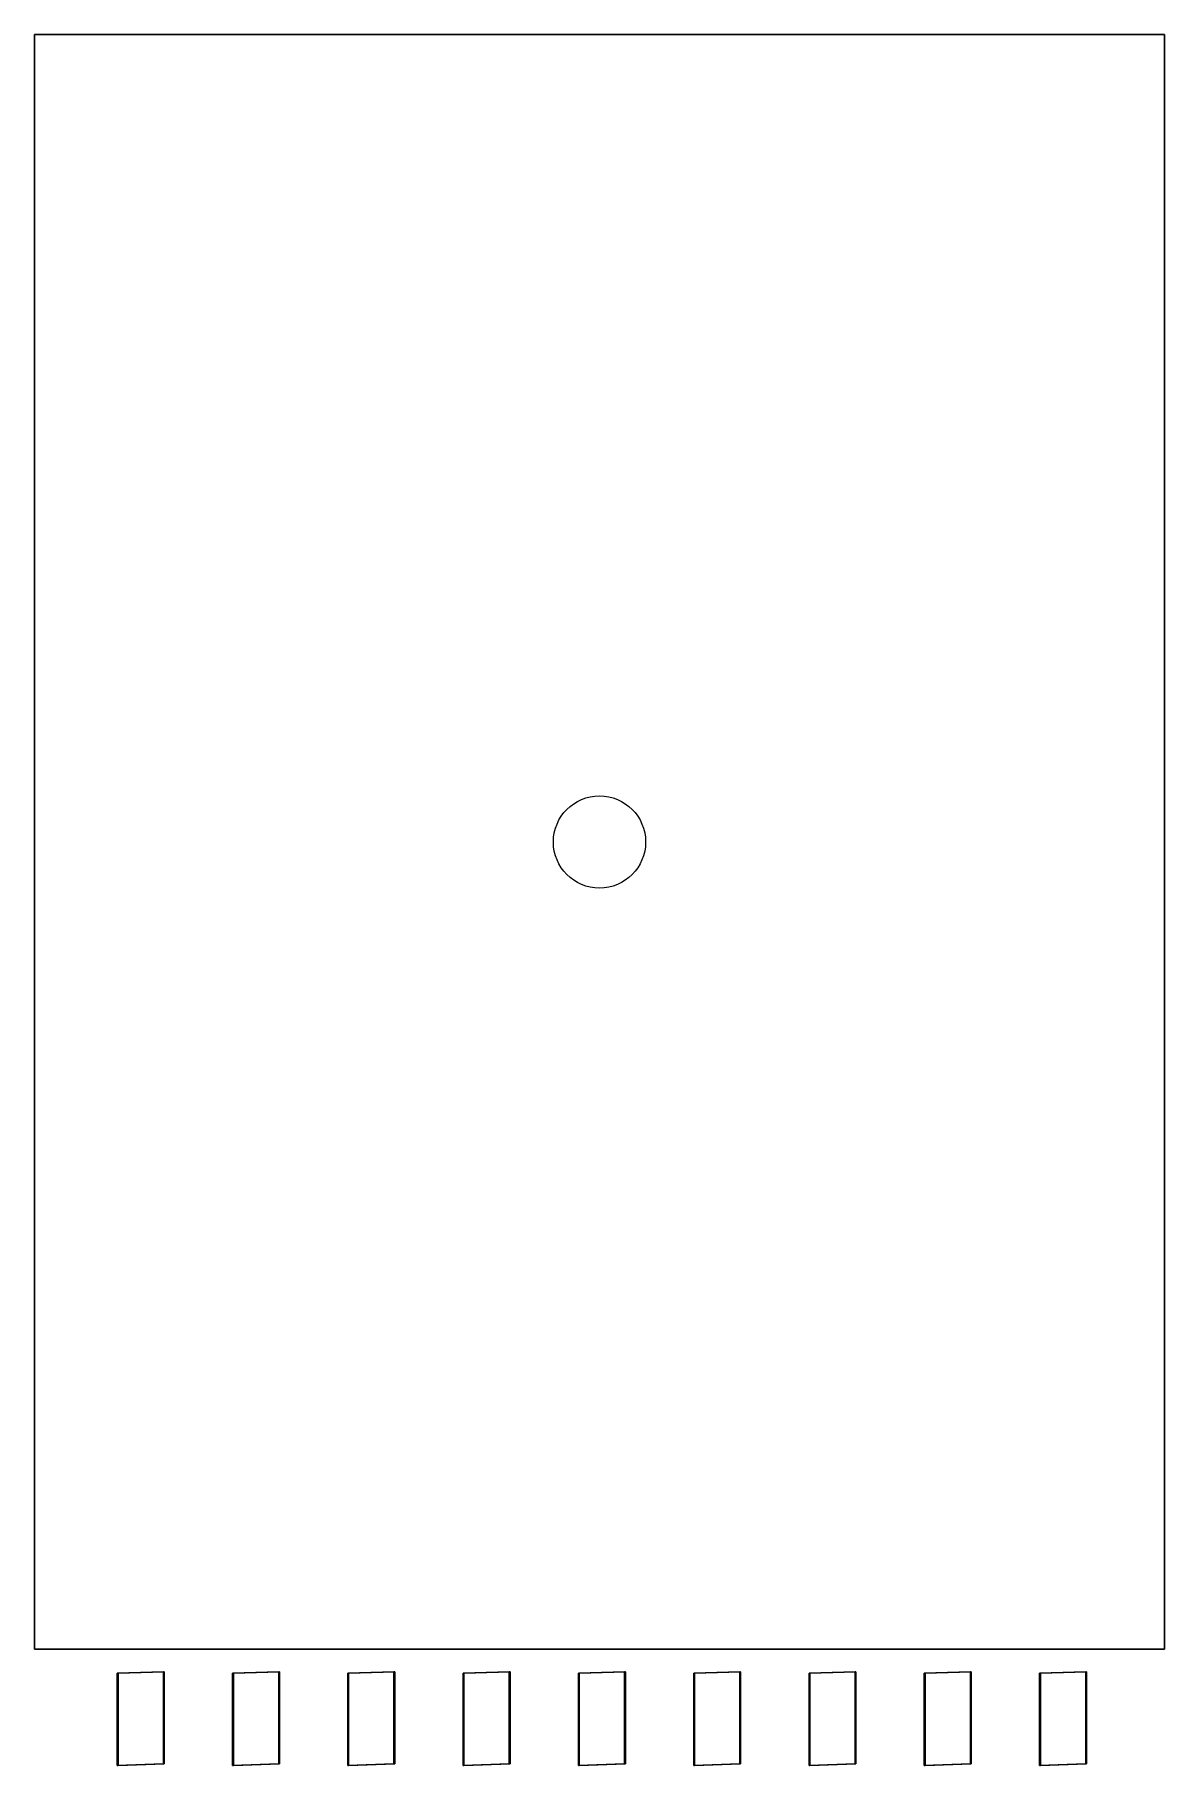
# Model space of a CAD drawing. Header units: metres. Extents: x -16.4 to 2.5, y -1.6 to 7.
# Drawn here: x -2.45 to 2.45, y -0.5 to 7 of the extents above; entities outside this region: 1.
import ezdxf

# ---------------------------------------------------------------- set-up
doc = ezdxf.new("R2010")
doc.units = ezdxf.units.M

msp = doc.modelspace()

# ---------------------------------------------------------------- linework, layer by layer
at = {"layer": 'Fixed Shading', "color": 9}
for points in [[(-1.89134, -0.09709, -1.41469), (-2.09134, -0.10314, -1.06833), (-2.09134, -0.50308, -1.07531), (-1.89134, -0.49703, -1.42167)], [(-1.89134, -0.49703, -1.42167), (-2.09134, -0.50308, -1.07531), (-2.09134, -0.10314, -1.06833), (-1.89134, -0.09709, -1.41469)], [(-1.89134, -0.09709, -1.41469), (-2.08788, -0.10318, -1.06633), (-2.09134, -0.10314, -1.06833)], [(-2.09134, -0.10314, -1.06833), (-2.08788, -0.10318, -1.06633), (-1.89134, -0.09709, -1.41469)], [(-1.89134, -0.09709, -0.91469), (-2.09134, -0.10314, -0.56833), (-2.09134, -0.50308, -0.57531), (-1.89134, -0.49703, -0.92167)], [(-1.89134, -0.49703, -0.92167), (-2.09134, -0.50308, -0.57531), (-2.09134, -0.10314, -0.56833), (-1.89134, -0.09709, -0.91469)], [(-1.89134, -0.09709, -0.91469), (-2.08788, -0.10318, -0.56633), (-2.09134, -0.10314, -0.56833)], [(-2.09134, -0.10314, -0.56833), (-2.08788, -0.10318, -0.56633), (-1.89134, -0.09709, -0.91469)], [(-1.89134, -0.09709, -0.41469), (-2.09134, -0.10314, -0.06833), (-2.09134, -0.50308, -0.07531), (-1.89134, -0.49703, -0.42167)], [(-1.89134, -0.49703, -0.42167), (-2.09134, -0.50308, -0.07531), (-2.09134, -0.10314, -0.06833), (-1.89134, -0.09709, -0.41469)], [(-1.89134, -0.09709, -0.41469), (-2.08788, -0.10318, -0.06633), (-2.09134, -0.10314, -0.06833)], [(-2.09134, -0.10314, -0.06833), (-2.08788, -0.10318, -0.06633), (-1.89134, -0.09709, -0.41469)], [(-1.89134, -0.09709, 0.08531), (-2.09134, -0.10314, 0.43167), (-2.09134, -0.50308, 0.42469), (-1.89134, -0.49703, 0.07833)], [(-1.89134, -0.49703, 0.07833), (-2.09134, -0.50308, 0.42469), (-2.09134, -0.10314, 0.43167), (-1.89134, -0.09709, 0.08531)], [(-1.89134, -0.09709, 0.08531), (-2.08788, -0.10318, 0.43367), (-2.09134, -0.10314, 0.43167)], [(-2.09134, -0.10314, 0.43167), (-2.08788, -0.10318, 0.43367), (-1.89134, -0.09709, 0.08531)], [(-1.89134, -0.09709, 0.58531), (-2.09134, -0.10314, 0.93167), (-2.09134, -0.50308, 0.92469), (-1.89134, -0.49703, 0.57833)], [(-1.89134, -0.49703, 0.57833), (-2.09134, -0.50308, 0.92469), (-2.09134, -0.10314, 0.93167), (-1.89134, -0.09709, 0.58531)], [(-1.89134, -0.09709, 0.58531), (-2.08788, -0.10318, 0.93367), (-2.09134, -0.10314, 0.93167)], [(-2.09134, -0.10314, 0.93167), (-2.08788, -0.10318, 0.93367), (-1.89134, -0.09709, 0.58531)], [(-1.89134, -0.09709, 1.08531), (-2.09134, -0.10314, 1.43167), (-2.09134, -0.50308, 1.42469), (-1.89134, -0.49703, 1.07833)], [(-1.89134, -0.49703, 1.07833), (-2.09134, -0.50308, 1.42469), (-2.09134, -0.10314, 1.43167), (-1.89134, -0.09709, 1.08531)], [(-1.89134, -0.09709, 1.08531), (-2.08788, -0.10318, 1.43367), (-2.09134, -0.10314, 1.43167)], [(-2.09134, -0.10314, 1.43167), (-2.08788, -0.10318, 1.43367), (-1.89134, -0.09709, 1.08531)], [(-2.09134, -0.10314, -1.06833), (-2.08788, -0.50311, -1.07331), (-2.09134, -0.50308, -1.07531)], [(-2.09134, -0.50308, -1.07531), (-2.08788, -0.50311, -1.07331), (-2.09134, -0.10314, -1.06833)], [(-2.09134, -0.10314, -0.56833), (-2.08788, -0.50311, -0.57331), (-2.09134, -0.50308, -0.57531)], [(-2.09134, -0.50308, -0.57531), (-2.08788, -0.50311, -0.57331), (-2.09134, -0.10314, -0.56833)], [(-2.09134, -0.10314, -0.06833), (-2.08788, -0.50311, -0.07331), (-2.09134, -0.50308, -0.07531)], [(-2.09134, -0.50308, -0.07531), (-2.08788, -0.50311, -0.07331), (-2.09134, -0.10314, -0.06833)], [(-2.09134, -0.10314, 0.43167), (-2.08788, -0.50311, 0.42669), (-2.09134, -0.50308, 0.42469)], [(-2.09134, -0.50308, 0.42469), (-2.08788, -0.50311, 0.42669), (-2.09134, -0.10314, 0.43167)], [(-2.09134, -0.10314, 0.93167), (-2.08788, -0.50311, 0.92669), (-2.09134, -0.50308, 0.92469)], [(-2.09134, -0.50308, 0.92469), (-2.08788, -0.50311, 0.92669), (-2.09134, -0.10314, 0.93167)], [(-2.09134, -0.10314, 1.43167), (-2.08788, -0.50311, 1.42669), (-2.09134, -0.50308, 1.42469)], [(-2.09134, -0.50308, 1.42469), (-2.08788, -0.50311, 1.42669), (-2.09134, -0.10314, 1.43167)], [(-1.88788, -0.49707, -1.41967), (-2.08788, -0.50311, -1.07331), (-2.08788, -0.10318, -1.06633), (-1.88788, -0.09713, -1.41269)], [(-1.88788, -0.09713, -1.41269), (-2.08788, -0.10318, -1.06633), (-2.08788, -0.50311, -1.07331), (-1.88788, -0.49707, -1.41967)], [(-1.88788, -0.49707, -0.91967), (-2.08788, -0.50311, -0.57331), (-2.08788, -0.10318, -0.56633), (-1.88788, -0.09713, -0.91269)], [(-1.88788, -0.09713, -0.91269), (-2.08788, -0.10318, -0.56633), (-2.08788, -0.50311, -0.57331), (-1.88788, -0.49707, -0.91967)], [(-1.88788, -0.49707, -0.41967), (-2.08788, -0.50311, -0.07331), (-2.08788, -0.10318, -0.06633), (-1.88788, -0.09713, -0.41269)], [(-1.88788, -0.09713, -0.41269), (-2.08788, -0.10318, -0.06633), (-2.08788, -0.50311, -0.07331), (-1.88788, -0.49707, -0.41967)], [(-1.88788, -0.49707, 0.08033), (-2.08788, -0.50311, 0.42669), (-2.08788, -0.10318, 0.43367), (-1.88788, -0.09713, 0.08731)], [(-1.88788, -0.09713, 0.08731), (-2.08788, -0.10318, 0.43367), (-2.08788, -0.50311, 0.42669), (-1.88788, -0.49707, 0.08033)], [(-1.88788, -0.49707, 0.58033), (-2.08788, -0.50311, 0.92669), (-2.08788, -0.10318, 0.93367), (-1.88788, -0.09713, 0.58731)], [(-1.88788, -0.09713, 0.58731), (-2.08788, -0.10318, 0.93367), (-2.08788, -0.50311, 0.92669), (-1.88788, -0.49707, 0.58033)], [(-1.88788, -0.49707, 1.08033), (-2.08788, -0.50311, 1.42669), (-2.08788, -0.10318, 1.43367), (-1.88788, -0.09713, 1.08731)], [(-1.88788, -0.09713, 1.08731), (-2.08788, -0.10318, 1.43367), (-2.08788, -0.50311, 1.42669), (-1.88788, -0.49707, 1.08033)], [(-1.89134, -0.49703, -1.42167), (-1.88788, -0.09713, -1.41269), (-1.89134, -0.09709, -1.41469)], [(-1.89134, -0.09709, -1.41469), (-1.88788, -0.09713, -1.41269), (-1.89134, -0.49703, -1.42167)], [(-1.89134, -0.49703, -0.92167), (-1.88788, -0.09713, -0.91269), (-1.89134, -0.09709, -0.91469)], [(-1.89134, -0.09709, -0.91469), (-1.88788, -0.09713, -0.91269), (-1.89134, -0.49703, -0.92167)], [(-1.89134, -0.49703, -0.42167), (-1.88788, -0.09713, -0.41269), (-1.89134, -0.09709, -0.41469)], [(-1.89134, -0.09709, -0.41469), (-1.88788, -0.09713, -0.41269), (-1.89134, -0.49703, -0.42167)], [(-1.89134, -0.49703, 0.07833), (-1.88788, -0.09713, 0.08731), (-1.89134, -0.09709, 0.08531)], [(-1.89134, -0.09709, 0.08531), (-1.88788, -0.09713, 0.08731), (-1.89134, -0.49703, 0.07833)], [(-1.89134, -0.49703, 0.57833), (-1.88788, -0.09713, 0.58731), (-1.89134, -0.09709, 0.58531)], [(-1.89134, -0.09709, 0.58531), (-1.88788, -0.09713, 0.58731), (-1.89134, -0.49703, 0.57833)], [(-1.89134, -0.49703, 1.07833), (-1.88788, -0.09713, 1.08731), (-1.89134, -0.09709, 1.08531)], [(-1.89134, -0.09709, 1.08531), (-1.88788, -0.09713, 1.08731), (-1.89134, -0.49703, 1.07833)], [(-1.39134, -0.09709, -1.41469), (-1.59134, -0.10314, -1.06833), (-1.59134, -0.50308, -1.07531), (-1.39134, -0.49703, -1.42167)], [(-1.39134, -0.49703, -1.42167), (-1.59134, -0.50308, -1.07531), (-1.59134, -0.10314, -1.06833), (-1.39134, -0.09709, -1.41469)], [(-1.39134, -0.09709, -1.41469), (-1.58788, -0.10318, -1.06633), (-1.59134, -0.10314, -1.06833)], [(-1.59134, -0.10314, -1.06833), (-1.58788, -0.10318, -1.06633), (-1.39134, -0.09709, -1.41469)], [(-1.39134, -0.09709, -0.91469), (-1.59134, -0.10314, -0.56833), (-1.59134, -0.50308, -0.57531), (-1.39134, -0.49703, -0.92167)], [(-1.39134, -0.49703, -0.92167), (-1.59134, -0.50308, -0.57531), (-1.59134, -0.10314, -0.56833), (-1.39134, -0.09709, -0.91469)], [(-1.39134, -0.09709, -0.91469), (-1.58788, -0.10318, -0.56633), (-1.59134, -0.10314, -0.56833)], [(-1.59134, -0.10314, -0.56833), (-1.58788, -0.10318, -0.56633), (-1.39134, -0.09709, -0.91469)], [(-1.39134, -0.09709, -0.41469), (-1.59134, -0.10314, -0.06833), (-1.59134, -0.50308, -0.07531), (-1.39134, -0.49703, -0.42167)], [(-1.39134, -0.49703, -0.42167), (-1.59134, -0.50308, -0.07531), (-1.59134, -0.10314, -0.06833), (-1.39134, -0.09709, -0.41469)], [(-1.39134, -0.09709, -0.41469), (-1.58788, -0.10318, -0.06633), (-1.59134, -0.10314, -0.06833)], [(-1.59134, -0.10314, -0.06833), (-1.58788, -0.10318, -0.06633), (-1.39134, -0.09709, -0.41469)], [(-1.39134, -0.09709, 0.08531), (-1.59134, -0.10314, 0.43167), (-1.59134, -0.50308, 0.42469), (-1.39134, -0.49703, 0.07833)], [(-1.39134, -0.49703, 0.07833), (-1.59134, -0.50308, 0.42469), (-1.59134, -0.10314, 0.43167), (-1.39134, -0.09709, 0.08531)], [(-1.39134, -0.09709, 0.08531), (-1.58788, -0.10318, 0.43367), (-1.59134, -0.10314, 0.43167)], [(-1.59134, -0.10314, 0.43167), (-1.58788, -0.10318, 0.43367), (-1.39134, -0.09709, 0.08531)], [(-1.39134, -0.09709, 0.58531), (-1.59134, -0.10314, 0.93167), (-1.59134, -0.50308, 0.92469), (-1.39134, -0.49703, 0.57833)], [(-1.39134, -0.49703, 0.57833), (-1.59134, -0.50308, 0.92469), (-1.59134, -0.10314, 0.93167), (-1.39134, -0.09709, 0.58531)], [(-1.39134, -0.09709, 0.58531), (-1.58788, -0.10318, 0.93367), (-1.59134, -0.10314, 0.93167)], [(-1.59134, -0.10314, 0.93167), (-1.58788, -0.10318, 0.93367), (-1.39134, -0.09709, 0.58531)], [(-1.39134, -0.09709, 1.08531), (-1.59134, -0.10314, 1.43167), (-1.59134, -0.50308, 1.42469), (-1.39134, -0.49703, 1.07833)], [(-1.39134, -0.49703, 1.07833), (-1.59134, -0.50308, 1.42469), (-1.59134, -0.10314, 1.43167), (-1.39134, -0.09709, 1.08531)], [(-1.39134, -0.09709, 1.08531), (-1.58788, -0.10318, 1.43367), (-1.59134, -0.10314, 1.43167)], [(-1.59134, -0.10314, 1.43167), (-1.58788, -0.10318, 1.43367), (-1.39134, -0.09709, 1.08531)], [(-1.59134, -0.10314, -1.06833), (-1.58788, -0.50311, -1.07331), (-1.59134, -0.50308, -1.07531)], [(-1.59134, -0.50308, -1.07531), (-1.58788, -0.50311, -1.07331), (-1.59134, -0.10314, -1.06833)], [(-1.59134, -0.10314, -0.56833), (-1.58788, -0.50311, -0.57331), (-1.59134, -0.50308, -0.57531)], [(-1.59134, -0.50308, -0.57531), (-1.58788, -0.50311, -0.57331), (-1.59134, -0.10314, -0.56833)], [(-1.59134, -0.10314, -0.06833), (-1.58788, -0.50311, -0.07331), (-1.59134, -0.50308, -0.07531)], [(-1.59134, -0.50308, -0.07531), (-1.58788, -0.50311, -0.07331), (-1.59134, -0.10314, -0.06833)], [(-1.59134, -0.10314, 0.43167), (-1.58788, -0.50311, 0.42669), (-1.59134, -0.50308, 0.42469)], [(-1.59134, -0.50308, 0.42469), (-1.58788, -0.50311, 0.42669), (-1.59134, -0.10314, 0.43167)], [(-1.59134, -0.10314, 0.93167), (-1.58788, -0.50311, 0.92669), (-1.59134, -0.50308, 0.92469)], [(-1.59134, -0.50308, 0.92469), (-1.58788, -0.50311, 0.92669), (-1.59134, -0.10314, 0.93167)], [(-1.59134, -0.10314, 1.43167), (-1.58788, -0.50311, 1.42669), (-1.59134, -0.50308, 1.42469)], [(-1.59134, -0.50308, 1.42469), (-1.58788, -0.50311, 1.42669), (-1.59134, -0.10314, 1.43167)], [(-1.38788, -0.49707, -1.41967), (-1.58788, -0.50311, -1.07331), (-1.58788, -0.10318, -1.06633), (-1.38788, -0.09713, -1.41269)], [(-1.38788, -0.09713, -1.41269), (-1.58788, -0.10318, -1.06633), (-1.58788, -0.50311, -1.07331), (-1.38788, -0.49707, -1.41967)], [(-1.38788, -0.49707, -0.91967), (-1.58788, -0.50311, -0.57331), (-1.58788, -0.10318, -0.56633), (-1.38788, -0.09713, -0.91269)], [(-1.38788, -0.09713, -0.91269), (-1.58788, -0.10318, -0.56633), (-1.58788, -0.50311, -0.57331), (-1.38788, -0.49707, -0.91967)], [(-1.38788, -0.49707, -0.41967), (-1.58788, -0.50311, -0.07331), (-1.58788, -0.10318, -0.06633), (-1.38788, -0.09713, -0.41269)], [(-1.38788, -0.09713, -0.41269), (-1.58788, -0.10318, -0.06633), (-1.58788, -0.50311, -0.07331), (-1.38788, -0.49707, -0.41967)], [(-1.38788, -0.49707, 0.08033), (-1.58788, -0.50311, 0.42669), (-1.58788, -0.10318, 0.43367), (-1.38788, -0.09713, 0.08731)], [(-1.38788, -0.09713, 0.08731), (-1.58788, -0.10318, 0.43367), (-1.58788, -0.50311, 0.42669), (-1.38788, -0.49707, 0.08033)], [(-1.38788, -0.49707, 0.58033), (-1.58788, -0.50311, 0.92669), (-1.58788, -0.10318, 0.93367), (-1.38788, -0.09713, 0.58731)], [(-1.38788, -0.09713, 0.58731), (-1.58788, -0.10318, 0.93367), (-1.58788, -0.50311, 0.92669), (-1.38788, -0.49707, 0.58033)], [(-1.38788, -0.49707, 1.08033), (-1.58788, -0.50311, 1.42669), (-1.58788, -0.10318, 1.43367), (-1.38788, -0.09713, 1.08731)], [(-1.38788, -0.09713, 1.08731), (-1.58788, -0.10318, 1.43367), (-1.58788, -0.50311, 1.42669), (-1.38788, -0.49707, 1.08033)], [(-1.39134, -0.49703, -1.42167), (-1.38788, -0.09713, -1.41269), (-1.39134, -0.09709, -1.41469)], [(-1.39134, -0.09709, -1.41469), (-1.38788, -0.09713, -1.41269), (-1.39134, -0.49703, -1.42167)], [(-1.39134, -0.49703, -0.92167), (-1.38788, -0.09713, -0.91269), (-1.39134, -0.09709, -0.91469)], [(-1.39134, -0.09709, -0.91469), (-1.38788, -0.09713, -0.91269), (-1.39134, -0.49703, -0.92167)], [(-1.39134, -0.49703, -0.42167), (-1.38788, -0.09713, -0.41269), (-1.39134, -0.09709, -0.41469)], [(-1.39134, -0.09709, -0.41469), (-1.38788, -0.09713, -0.41269), (-1.39134, -0.49703, -0.42167)], [(-1.39134, -0.49703, 0.07833), (-1.38788, -0.09713, 0.08731), (-1.39134, -0.09709, 0.08531)], [(-1.39134, -0.09709, 0.08531), (-1.38788, -0.09713, 0.08731), (-1.39134, -0.49703, 0.07833)], [(-1.39134, -0.49703, 0.57833), (-1.38788, -0.09713, 0.58731), (-1.39134, -0.09709, 0.58531)], [(-1.39134, -0.09709, 0.58531), (-1.38788, -0.09713, 0.58731), (-1.39134, -0.49703, 0.57833)], [(-1.39134, -0.49703, 1.07833), (-1.38788, -0.09713, 1.08731), (-1.39134, -0.09709, 1.08531)], [(-1.39134, -0.09709, 1.08531), (-1.38788, -0.09713, 1.08731), (-1.39134, -0.49703, 1.07833)], [(-0.89134, -0.09709, -1.41469), (-1.09134, -0.10314, -1.06833), (-1.09134, -0.50308, -1.07531), (-0.89134, -0.49703, -1.42167)], [(-0.89134, -0.49703, -1.42167), (-1.09134, -0.50308, -1.07531), (-1.09134, -0.10314, -1.06833), (-0.89134, -0.09709, -1.41469)], [(-0.89134, -0.09709, -1.41469), (-1.08788, -0.10318, -1.06633), (-1.09134, -0.10314, -1.06833)], [(-1.09134, -0.10314, -1.06833), (-1.08788, -0.10318, -1.06633), (-0.89134, -0.09709, -1.41469)], [(-0.89134, -0.09709, -0.91469), (-1.09134, -0.10314, -0.56833), (-1.09134, -0.50308, -0.57531), (-0.89134, -0.49703, -0.92167)], [(-0.89134, -0.49703, -0.92167), (-1.09134, -0.50308, -0.57531), (-1.09134, -0.10314, -0.56833), (-0.89134, -0.09709, -0.91469)], [(-0.89134, -0.09709, -0.91469), (-1.08788, -0.10318, -0.56633), (-1.09134, -0.10314, -0.56833)], [(-1.09134, -0.10314, -0.56833), (-1.08788, -0.10318, -0.56633), (-0.89134, -0.09709, -0.91469)], [(-0.89134, -0.09709, -0.41469), (-1.09134, -0.10314, -0.06833), (-1.09134, -0.50308, -0.07531), (-0.89134, -0.49703, -0.42167)], [(-0.89134, -0.49703, -0.42167), (-1.09134, -0.50308, -0.07531), (-1.09134, -0.10314, -0.06833), (-0.89134, -0.09709, -0.41469)], [(-0.89134, -0.09709, -0.41469), (-1.08788, -0.10318, -0.06633), (-1.09134, -0.10314, -0.06833)], [(-1.09134, -0.10314, -0.06833), (-1.08788, -0.10318, -0.06633), (-0.89134, -0.09709, -0.41469)], [(-0.89134, -0.09709, 0.08531), (-1.09134, -0.10314, 0.43167), (-1.09134, -0.50308, 0.42469), (-0.89134, -0.49703, 0.07833)], [(-0.89134, -0.49703, 0.07833), (-1.09134, -0.50308, 0.42469), (-1.09134, -0.10314, 0.43167), (-0.89134, -0.09709, 0.08531)], [(-0.89134, -0.09709, 0.08531), (-1.08788, -0.10318, 0.43367), (-1.09134, -0.10314, 0.43167)], [(-1.09134, -0.10314, 0.43167), (-1.08788, -0.10318, 0.43367), (-0.89134, -0.09709, 0.08531)], [(-0.89134, -0.09709, 0.58531), (-1.09134, -0.10314, 0.93167), (-1.09134, -0.50308, 0.92469), (-0.89134, -0.49703, 0.57833)], [(-0.89134, -0.49703, 0.57833), (-1.09134, -0.50308, 0.92469), (-1.09134, -0.10314, 0.93167), (-0.89134, -0.09709, 0.58531)], [(-0.89134, -0.09709, 0.58531), (-1.08788, -0.10318, 0.93367), (-1.09134, -0.10314, 0.93167)], [(-1.09134, -0.10314, 0.93167), (-1.08788, -0.10318, 0.93367), (-0.89134, -0.09709, 0.58531)], [(-0.89134, -0.09709, 1.08531), (-1.09134, -0.10314, 1.43167), (-1.09134, -0.50308, 1.42469), (-0.89134, -0.49703, 1.07833)], [(-0.89134, -0.49703, 1.07833), (-1.09134, -0.50308, 1.42469), (-1.09134, -0.10314, 1.43167), (-0.89134, -0.09709, 1.08531)], [(-0.89134, -0.09709, 1.08531), (-1.08788, -0.10318, 1.43367), (-1.09134, -0.10314, 1.43167)], [(-1.09134, -0.10314, 1.43167), (-1.08788, -0.10318, 1.43367), (-0.89134, -0.09709, 1.08531)], [(-1.09134, -0.10314, -1.06833), (-1.08788, -0.50311, -1.07331), (-1.09134, -0.50308, -1.07531)], [(-1.09134, -0.50308, -1.07531), (-1.08788, -0.50311, -1.07331), (-1.09134, -0.10314, -1.06833)], [(-1.09134, -0.10314, -0.56833), (-1.08788, -0.50311, -0.57331), (-1.09134, -0.50308, -0.57531)], [(-1.09134, -0.50308, -0.57531), (-1.08788, -0.50311, -0.57331), (-1.09134, -0.10314, -0.56833)], [(-1.09134, -0.10314, -0.06833), (-1.08788, -0.50311, -0.07331), (-1.09134, -0.50308, -0.07531)], [(-1.09134, -0.50308, -0.07531), (-1.08788, -0.50311, -0.07331), (-1.09134, -0.10314, -0.06833)], [(-1.09134, -0.10314, 0.43167), (-1.08788, -0.50311, 0.42669), (-1.09134, -0.50308, 0.42469)], [(-1.09134, -0.50308, 0.42469), (-1.08788, -0.50311, 0.42669), (-1.09134, -0.10314, 0.43167)], [(-1.09134, -0.10314, 0.93167), (-1.08788, -0.50311, 0.92669), (-1.09134, -0.50308, 0.92469)], [(-1.09134, -0.50308, 0.92469), (-1.08788, -0.50311, 0.92669), (-1.09134, -0.10314, 0.93167)], [(-1.09134, -0.10314, 1.43167), (-1.08788, -0.50311, 1.42669), (-1.09134, -0.50308, 1.42469)], [(-1.09134, -0.50308, 1.42469), (-1.08788, -0.50311, 1.42669), (-1.09134, -0.10314, 1.43167)], [(-0.88788, -0.49707, -1.41967), (-1.08788, -0.50311, -1.07331), (-1.08788, -0.10318, -1.06633), (-0.88788, -0.09713, -1.41269)], [(-0.88788, -0.09713, -1.41269), (-1.08788, -0.10318, -1.06633), (-1.08788, -0.50311, -1.07331), (-0.88788, -0.49707, -1.41967)], [(-0.88788, -0.49707, -0.91967), (-1.08788, -0.50311, -0.57331), (-1.08788, -0.10318, -0.56633), (-0.88788, -0.09713, -0.91269)], [(-0.88788, -0.09713, -0.91269), (-1.08788, -0.10318, -0.56633), (-1.08788, -0.50311, -0.57331), (-0.88788, -0.49707, -0.91967)], [(-0.88788, -0.49707, -0.41967), (-1.08788, -0.50311, -0.07331), (-1.08788, -0.10318, -0.06633), (-0.88788, -0.09713, -0.41269)], [(-0.88788, -0.09713, -0.41269), (-1.08788, -0.10318, -0.06633), (-1.08788, -0.50311, -0.07331), (-0.88788, -0.49707, -0.41967)], [(-0.88788, -0.49707, 0.08033), (-1.08788, -0.50311, 0.42669), (-1.08788, -0.10318, 0.43367), (-0.88788, -0.09713, 0.08731)], [(-0.88788, -0.09713, 0.08731), (-1.08788, -0.10318, 0.43367), (-1.08788, -0.50311, 0.42669), (-0.88788, -0.49707, 0.08033)], [(-0.88788, -0.49707, 0.58033), (-1.08788, -0.50311, 0.92669), (-1.08788, -0.10318, 0.93367), (-0.88788, -0.09713, 0.58731)], [(-0.88788, -0.09713, 0.58731), (-1.08788, -0.10318, 0.93367), (-1.08788, -0.50311, 0.92669), (-0.88788, -0.49707, 0.58033)], [(-0.88788, -0.49707, 1.08033), (-1.08788, -0.50311, 1.42669), (-1.08788, -0.10318, 1.43367), (-0.88788, -0.09713, 1.08731)], [(-0.88788, -0.09713, 1.08731), (-1.08788, -0.10318, 1.43367), (-1.08788, -0.50311, 1.42669), (-0.88788, -0.49707, 1.08033)], [(-0.89134, -0.49703, -1.42167), (-0.88788, -0.09713, -1.41269), (-0.89134, -0.09709, -1.41469)], [(-0.89134, -0.09709, -1.41469), (-0.88788, -0.09713, -1.41269), (-0.89134, -0.49703, -1.42167)], [(-0.89134, -0.49703, -0.92167), (-0.88788, -0.09713, -0.91269), (-0.89134, -0.09709, -0.91469)], [(-0.89134, -0.09709, -0.91469), (-0.88788, -0.09713, -0.91269), (-0.89134, -0.49703, -0.92167)], [(-0.89134, -0.49703, -0.42167), (-0.88788, -0.09713, -0.41269), (-0.89134, -0.09709, -0.41469)], [(-0.89134, -0.09709, -0.41469), (-0.88788, -0.09713, -0.41269), (-0.89134, -0.49703, -0.42167)], [(-0.89134, -0.49703, 0.07833), (-0.88788, -0.09713, 0.08731), (-0.89134, -0.09709, 0.08531)], [(-0.89134, -0.09709, 0.08531), (-0.88788, -0.09713, 0.08731), (-0.89134, -0.49703, 0.07833)], [(-0.89134, -0.49703, 0.57833), (-0.88788, -0.09713, 0.58731), (-0.89134, -0.09709, 0.58531)], [(-0.89134, -0.09709, 0.58531), (-0.88788, -0.09713, 0.58731), (-0.89134, -0.49703, 0.57833)], [(-0.89134, -0.49703, 1.07833), (-0.88788, -0.09713, 1.08731), (-0.89134, -0.09709, 1.08531)], [(-0.89134, -0.09709, 1.08531), (-0.88788, -0.09713, 1.08731), (-0.89134, -0.49703, 1.07833)], [(-0.39134, -0.09709, -1.41469), (-0.59134, -0.10314, -1.06833), (-0.59134, -0.50308, -1.07531), (-0.39134, -0.49703, -1.42167)], [(-0.39134, -0.49703, -1.42167), (-0.59134, -0.50308, -1.07531), (-0.59134, -0.10314, -1.06833), (-0.39134, -0.09709, -1.41469)], [(-0.39134, -0.09709, -1.41469), (-0.58788, -0.10318, -1.06633), (-0.59134, -0.10314, -1.06833)], [(-0.59134, -0.10314, -1.06833), (-0.58788, -0.10318, -1.06633), (-0.39134, -0.09709, -1.41469)], [(-0.39134, -0.09709, -0.91469), (-0.59134, -0.10314, -0.56833), (-0.59134, -0.50308, -0.57531), (-0.39134, -0.49703, -0.92167)], [(-0.39134, -0.49703, -0.92167), (-0.59134, -0.50308, -0.57531), (-0.59134, -0.10314, -0.56833), (-0.39134, -0.09709, -0.91469)], [(-0.39134, -0.09709, -0.91469), (-0.58788, -0.10318, -0.56633), (-0.59134, -0.10314, -0.56833)], [(-0.59134, -0.10314, -0.56833), (-0.58788, -0.10318, -0.56633), (-0.39134, -0.09709, -0.91469)], [(-0.39134, -0.09709, -0.41469), (-0.59134, -0.10314, -0.06833), (-0.59134, -0.50308, -0.07531), (-0.39134, -0.49703, -0.42167)], [(-0.39134, -0.49703, -0.42167), (-0.59134, -0.50308, -0.07531), (-0.59134, -0.10314, -0.06833), (-0.39134, -0.09709, -0.41469)], [(-0.39134, -0.09709, -0.41469), (-0.58788, -0.10318, -0.06633), (-0.59134, -0.10314, -0.06833)], [(-0.59134, -0.10314, -0.06833), (-0.58788, -0.10318, -0.06633), (-0.39134, -0.09709, -0.41469)], [(-0.39134, -0.09709, 0.08531), (-0.59134, -0.10314, 0.43167), (-0.59134, -0.50308, 0.42469), (-0.39134, -0.49703, 0.07833)], [(-0.39134, -0.49703, 0.07833), (-0.59134, -0.50308, 0.42469), (-0.59134, -0.10314, 0.43167), (-0.39134, -0.09709, 0.08531)], [(-0.39134, -0.09709, 0.08531), (-0.58788, -0.10318, 0.43367), (-0.59134, -0.10314, 0.43167)], [(-0.59134, -0.10314, 0.43167), (-0.58788, -0.10318, 0.43367), (-0.39134, -0.09709, 0.08531)], [(-0.39134, -0.09709, 0.58531), (-0.59134, -0.10314, 0.93167), (-0.59134, -0.50308, 0.92469), (-0.39134, -0.49703, 0.57833)], [(-0.39134, -0.49703, 0.57833), (-0.59134, -0.50308, 0.92469), (-0.59134, -0.10314, 0.93167), (-0.39134, -0.09709, 0.58531)], [(-0.39134, -0.09709, 0.58531), (-0.58788, -0.10318, 0.93367), (-0.59134, -0.10314, 0.93167)], [(-0.59134, -0.10314, 0.93167), (-0.58788, -0.10318, 0.93367), (-0.39134, -0.09709, 0.58531)], [(-0.39134, -0.09709, 1.08531), (-0.59134, -0.10314, 1.43167), (-0.59134, -0.50308, 1.42469), (-0.39134, -0.49703, 1.07833)], [(-0.39134, -0.49703, 1.07833), (-0.59134, -0.50308, 1.42469), (-0.59134, -0.10314, 1.43167), (-0.39134, -0.09709, 1.08531)], [(-0.39134, -0.09709, 1.08531), (-0.58788, -0.10318, 1.43367), (-0.59134, -0.10314, 1.43167)], [(-0.59134, -0.10314, 1.43167), (-0.58788, -0.10318, 1.43367), (-0.39134, -0.09709, 1.08531)], [(-0.59134, -0.10314, -1.06833), (-0.58788, -0.50311, -1.07331), (-0.59134, -0.50308, -1.07531)], [(-0.59134, -0.50308, -1.07531), (-0.58788, -0.50311, -1.07331), (-0.59134, -0.10314, -1.06833)], [(-0.59134, -0.10314, -0.56833), (-0.58788, -0.50311, -0.57331), (-0.59134, -0.50308, -0.57531)], [(-0.59134, -0.50308, -0.57531), (-0.58788, -0.50311, -0.57331), (-0.59134, -0.10314, -0.56833)], [(-0.59134, -0.10314, -0.06833), (-0.58788, -0.50311, -0.07331), (-0.59134, -0.50308, -0.07531)], [(-0.59134, -0.50308, -0.07531), (-0.58788, -0.50311, -0.07331), (-0.59134, -0.10314, -0.06833)], [(-0.59134, -0.10314, 0.43167), (-0.58788, -0.50311, 0.42669), (-0.59134, -0.50308, 0.42469)], [(-0.59134, -0.50308, 0.42469), (-0.58788, -0.50311, 0.42669), (-0.59134, -0.10314, 0.43167)], [(-0.59134, -0.10314, 0.93167), (-0.58788, -0.50311, 0.92669), (-0.59134, -0.50308, 0.92469)], [(-0.59134, -0.50308, 0.92469), (-0.58788, -0.50311, 0.92669), (-0.59134, -0.10314, 0.93167)], [(-0.59134, -0.10314, 1.43167), (-0.58788, -0.50311, 1.42669), (-0.59134, -0.50308, 1.42469)], [(-0.59134, -0.50308, 1.42469), (-0.58788, -0.50311, 1.42669), (-0.59134, -0.10314, 1.43167)], [(-0.38788, -0.49707, -1.41967), (-0.58788, -0.50311, -1.07331), (-0.58788, -0.10318, -1.06633), (-0.38788, -0.09713, -1.41269)], [(-0.38788, -0.09713, -1.41269), (-0.58788, -0.10318, -1.06633), (-0.58788, -0.50311, -1.07331), (-0.38788, -0.49707, -1.41967)], [(-0.38788, -0.49707, -0.91967), (-0.58788, -0.50311, -0.57331), (-0.58788, -0.10318, -0.56633), (-0.38788, -0.09713, -0.91269)], [(-0.38788, -0.09713, -0.91269), (-0.58788, -0.10318, -0.56633), (-0.58788, -0.50311, -0.57331), (-0.38788, -0.49707, -0.91967)], [(-0.38788, -0.49707, -0.41967), (-0.58788, -0.50311, -0.07331), (-0.58788, -0.10318, -0.06633), (-0.38788, -0.09713, -0.41269)], [(-0.38788, -0.09713, -0.41269), (-0.58788, -0.10318, -0.06633), (-0.58788, -0.50311, -0.07331), (-0.38788, -0.49707, -0.41967)], [(-0.38788, -0.49707, 0.08033), (-0.58788, -0.50311, 0.42669), (-0.58788, -0.10318, 0.43367), (-0.38788, -0.09713, 0.08731)], [(-0.38788, -0.09713, 0.08731), (-0.58788, -0.10318, 0.43367), (-0.58788, -0.50311, 0.42669), (-0.38788, -0.49707, 0.08033)], [(-0.38788, -0.49707, 0.58033), (-0.58788, -0.50311, 0.92669), (-0.58788, -0.10318, 0.93367), (-0.38788, -0.09713, 0.58731)], [(-0.38788, -0.09713, 0.58731), (-0.58788, -0.10318, 0.93367), (-0.58788, -0.50311, 0.92669), (-0.38788, -0.49707, 0.58033)], [(-0.38788, -0.49707, 1.08033), (-0.58788, -0.50311, 1.42669), (-0.58788, -0.10318, 1.43367), (-0.38788, -0.09713, 1.08731)], [(-0.38788, -0.09713, 1.08731), (-0.58788, -0.10318, 1.43367), (-0.58788, -0.50311, 1.42669), (-0.38788, -0.49707, 1.08033)], [(-0.39134, -0.49703, -1.42167), (-0.38788, -0.09713, -1.41269), (-0.39134, -0.09709, -1.41469)], [(-0.39134, -0.09709, -1.41469), (-0.38788, -0.09713, -1.41269), (-0.39134, -0.49703, -1.42167)], [(-0.39134, -0.49703, -0.92167), (-0.38788, -0.09713, -0.91269), (-0.39134, -0.09709, -0.91469)], [(-0.39134, -0.09709, -0.91469), (-0.38788, -0.09713, -0.91269), (-0.39134, -0.49703, -0.92167)], [(-0.39134, -0.49703, -0.42167), (-0.38788, -0.09713, -0.41269), (-0.39134, -0.09709, -0.41469)], [(-0.39134, -0.09709, -0.41469), (-0.38788, -0.09713, -0.41269), (-0.39134, -0.49703, -0.42167)], [(-0.39134, -0.49703, 0.07833), (-0.38788, -0.09713, 0.08731), (-0.39134, -0.09709, 0.08531)], [(-0.39134, -0.09709, 0.08531), (-0.38788, -0.09713, 0.08731), (-0.39134, -0.49703, 0.07833)], [(-0.39134, -0.49703, 0.57833), (-0.38788, -0.09713, 0.58731), (-0.39134, -0.09709, 0.58531)], [(-0.39134, -0.09709, 0.58531), (-0.38788, -0.09713, 0.58731), (-0.39134, -0.49703, 0.57833)], [(-0.39134, -0.49703, 1.07833), (-0.38788, -0.09713, 1.08731), (-0.39134, -0.09709, 1.08531)], [(-0.39134, -0.09709, 1.08531), (-0.38788, -0.09713, 1.08731), (-0.39134, -0.49703, 1.07833)], [(0.10866, -0.09709, -1.41469), (-0.09134, -0.10314, -1.06833), (-0.09134, -0.50308, -1.07531), (0.10866, -0.49703, -1.42167)], [(0.10866, -0.49703, -1.42167), (-0.09134, -0.50308, -1.07531), (-0.09134, -0.10314, -1.06833), (0.10866, -0.09709, -1.41469)], [(0.10866, -0.09709, -1.41469), (-0.08788, -0.10318, -1.06633), (-0.09134, -0.10314, -1.06833)], [(-0.09134, -0.10314, -1.06833), (-0.08788, -0.10318, -1.06633), (0.10866, -0.09709, -1.41469)], [(0.10866, -0.09709, -0.91469), (-0.09134, -0.10314, -0.56833), (-0.09134, -0.50308, -0.57531), (0.10866, -0.49703, -0.92167)], [(0.10866, -0.49703, -0.92167), (-0.09134, -0.50308, -0.57531), (-0.09134, -0.10314, -0.56833), (0.10866, -0.09709, -0.91469)], [(0.10866, -0.09709, -0.91469), (-0.08788, -0.10318, -0.56633), (-0.09134, -0.10314, -0.56833)], [(-0.09134, -0.10314, -0.56833), (-0.08788, -0.10318, -0.56633), (0.10866, -0.09709, -0.91469)], [(0.10866, -0.09709, -0.41469), (-0.09134, -0.10314, -0.06833), (-0.09134, -0.50308, -0.07531), (0.10866, -0.49703, -0.42167)], [(0.10866, -0.49703, -0.42167), (-0.09134, -0.50308, -0.07531), (-0.09134, -0.10314, -0.06833), (0.10866, -0.09709, -0.41469)], [(0.10866, -0.09709, -0.41469), (-0.08788, -0.10318, -0.06633), (-0.09134, -0.10314, -0.06833)], [(-0.09134, -0.10314, -0.06833), (-0.08788, -0.10318, -0.06633), (0.10866, -0.09709, -0.41469)], [(0.10866, -0.09709, 0.08531), (-0.09134, -0.10314, 0.43167), (-0.09134, -0.50308, 0.42469), (0.10866, -0.49703, 0.07833)], [(0.10866, -0.49703, 0.07833), (-0.09134, -0.50308, 0.42469), (-0.09134, -0.10314, 0.43167), (0.10866, -0.09709, 0.08531)], [(0.10866, -0.09709, 0.08531), (-0.08788, -0.10318, 0.43367), (-0.09134, -0.10314, 0.43167)], [(-0.09134, -0.10314, 0.43167), (-0.08788, -0.10318, 0.43367), (0.10866, -0.09709, 0.08531)], [(0.10866, -0.09709, 0.58531), (-0.09134, -0.10314, 0.93167), (-0.09134, -0.50308, 0.92469), (0.10866, -0.49703, 0.57833)], [(0.10866, -0.49703, 0.57833), (-0.09134, -0.50308, 0.92469), (-0.09134, -0.10314, 0.93167), (0.10866, -0.09709, 0.58531)], [(0.10866, -0.09709, 0.58531), (-0.08788, -0.10318, 0.93367), (-0.09134, -0.10314, 0.93167)], [(-0.09134, -0.10314, 0.93167), (-0.08788, -0.10318, 0.93367), (0.10866, -0.09709, 0.58531)], [(0.10866, -0.09709, 1.08531), (-0.09134, -0.10314, 1.43167), (-0.09134, -0.50308, 1.42469), (0.10866, -0.49703, 1.07833)], [(0.10866, -0.49703, 1.07833), (-0.09134, -0.50308, 1.42469), (-0.09134, -0.10314, 1.43167), (0.10866, -0.09709, 1.08531)], [(0.10866, -0.09709, 1.08531), (-0.08788, -0.10318, 1.43367), (-0.09134, -0.10314, 1.43167)], [(-0.09134, -0.10314, 1.43167), (-0.08788, -0.10318, 1.43367), (0.10866, -0.09709, 1.08531)], [(-0.09134, -0.10314, -1.06833), (-0.08788, -0.50311, -1.07331), (-0.09134, -0.50308, -1.07531)], [(-0.09134, -0.50308, -1.07531), (-0.08788, -0.50311, -1.07331), (-0.09134, -0.10314, -1.06833)], [(-0.09134, -0.10314, -0.56833), (-0.08788, -0.50311, -0.57331), (-0.09134, -0.50308, -0.57531)], [(-0.09134, -0.50308, -0.57531), (-0.08788, -0.50311, -0.57331), (-0.09134, -0.10314, -0.56833)], [(-0.09134, -0.10314, -0.06833), (-0.08788, -0.50311, -0.07331), (-0.09134, -0.50308, -0.07531)], [(-0.09134, -0.50308, -0.07531), (-0.08788, -0.50311, -0.07331), (-0.09134, -0.10314, -0.06833)], [(-0.09134, -0.10314, 0.43167), (-0.08788, -0.50311, 0.42669), (-0.09134, -0.50308, 0.42469)], [(-0.09134, -0.50308, 0.42469), (-0.08788, -0.50311, 0.42669), (-0.09134, -0.10314, 0.43167)], [(-0.09134, -0.10314, 0.93167), (-0.08788, -0.50311, 0.92669), (-0.09134, -0.50308, 0.92469)], [(-0.09134, -0.50308, 0.92469), (-0.08788, -0.50311, 0.92669), (-0.09134, -0.10314, 0.93167)], [(-0.09134, -0.10314, 1.43167), (-0.08788, -0.50311, 1.42669), (-0.09134, -0.50308, 1.42469)], [(-0.09134, -0.50308, 1.42469), (-0.08788, -0.50311, 1.42669), (-0.09134, -0.10314, 1.43167)], [(0.11212, -0.49707, -1.41967), (-0.08788, -0.50311, -1.07331), (-0.08788, -0.10318, -1.06633), (0.11212, -0.09713, -1.41269)], [(0.11212, -0.09713, -1.41269), (-0.08788, -0.10318, -1.06633), (-0.08788, -0.50311, -1.07331), (0.11212, -0.49707, -1.41967)], [(0.11212, -0.49707, -0.91967), (-0.08788, -0.50311, -0.57331), (-0.08788, -0.10318, -0.56633), (0.11212, -0.09713, -0.91269)], [(0.11212, -0.09713, -0.91269), (-0.08788, -0.10318, -0.56633), (-0.08788, -0.50311, -0.57331), (0.11212, -0.49707, -0.91967)], [(0.11212, -0.49707, -0.41967), (-0.08788, -0.50311, -0.07331), (-0.08788, -0.10318, -0.06633), (0.11212, -0.09713, -0.41269)], [(0.11212, -0.09713, -0.41269), (-0.08788, -0.10318, -0.06633), (-0.08788, -0.50311, -0.07331), (0.11212, -0.49707, -0.41967)], [(0.11212, -0.49707, 0.08033), (-0.08788, -0.50311, 0.42669), (-0.08788, -0.10318, 0.43367), (0.11212, -0.09713, 0.08731)], [(0.11212, -0.09713, 0.08731), (-0.08788, -0.10318, 0.43367), (-0.08788, -0.50311, 0.42669), (0.11212, -0.49707, 0.08033)], [(0.11212, -0.49707, 0.58033), (-0.08788, -0.50311, 0.92669), (-0.08788, -0.10318, 0.93367), (0.11212, -0.09713, 0.58731)], [(0.11212, -0.09713, 0.58731), (-0.08788, -0.10318, 0.93367), (-0.08788, -0.50311, 0.92669), (0.11212, -0.49707, 0.58033)], [(0.11212, -0.49707, 1.08033), (-0.08788, -0.50311, 1.42669), (-0.08788, -0.10318, 1.43367), (0.11212, -0.09713, 1.08731)], [(0.11212, -0.09713, 1.08731), (-0.08788, -0.10318, 1.43367), (-0.08788, -0.50311, 1.42669), (0.11212, -0.49707, 1.08033)], [(0.10866, -0.49703, -1.42167), (0.11212, -0.09713, -1.41269), (0.10866, -0.09709, -1.41469)], [(0.10866, -0.09709, -1.41469), (0.11212, -0.09713, -1.41269), (0.10866, -0.49703, -1.42167)], [(0.10866, -0.49703, -0.92167), (0.11212, -0.09713, -0.91269), (0.10866, -0.09709, -0.91469)], [(0.10866, -0.09709, -0.91469), (0.11212, -0.09713, -0.91269), (0.10866, -0.49703, -0.92167)], [(0.10866, -0.49703, -0.42167), (0.11212, -0.09713, -0.41269), (0.10866, -0.09709, -0.41469)], [(0.10866, -0.09709, -0.41469), (0.11212, -0.09713, -0.41269), (0.10866, -0.49703, -0.42167)], [(0.10866, -0.49703, 0.07833), (0.11212, -0.09713, 0.08731), (0.10866, -0.09709, 0.08531)], [(0.10866, -0.09709, 0.08531), (0.11212, -0.09713, 0.08731), (0.10866, -0.49703, 0.07833)], [(0.10866, -0.49703, 0.57833), (0.11212, -0.09713, 0.58731), (0.10866, -0.09709, 0.58531)], [(0.10866, -0.09709, 0.58531), (0.11212, -0.09713, 0.58731), (0.10866, -0.49703, 0.57833)], [(0.10866, -0.49703, 1.07833), (0.11212, -0.09713, 1.08731), (0.10866, -0.09709, 1.08531)], [(0.10866, -0.09709, 1.08531), (0.11212, -0.09713, 1.08731), (0.10866, -0.49703, 1.07833)], [(0.60866, -0.09709, -1.41469), (0.40866, -0.10314, -1.06833), (0.40866, -0.50308, -1.07531), (0.60866, -0.49703, -1.42167)], [(0.60866, -0.49703, -1.42167), (0.40866, -0.50308, -1.07531), (0.40866, -0.10314, -1.06833), (0.60866, -0.09709, -1.41469)], [(0.60866, -0.09709, -1.41469), (0.41212, -0.10318, -1.06633), (0.40866, -0.10314, -1.06833)], [(0.40866, -0.10314, -1.06833), (0.41212, -0.10318, -1.06633), (0.60866, -0.09709, -1.41469)], [(0.60866, -0.09709, -0.91469), (0.40866, -0.10314, -0.56833), (0.40866, -0.50308, -0.57531), (0.60866, -0.49703, -0.92167)], [(0.60866, -0.49703, -0.92167), (0.40866, -0.50308, -0.57531), (0.40866, -0.10314, -0.56833), (0.60866, -0.09709, -0.91469)], [(0.60866, -0.09709, -0.91469), (0.41212, -0.10318, -0.56633), (0.40866, -0.10314, -0.56833)], [(0.40866, -0.10314, -0.56833), (0.41212, -0.10318, -0.56633), (0.60866, -0.09709, -0.91469)], [(0.60866, -0.09709, -0.41469), (0.40866, -0.10314, -0.06833), (0.40866, -0.50308, -0.07531), (0.60866, -0.49703, -0.42167)], [(0.60866, -0.49703, -0.42167), (0.40866, -0.50308, -0.07531), (0.40866, -0.10314, -0.06833), (0.60866, -0.09709, -0.41469)], [(0.60866, -0.09709, -0.41469), (0.41212, -0.10318, -0.06633), (0.40866, -0.10314, -0.06833)], [(0.40866, -0.10314, -0.06833), (0.41212, -0.10318, -0.06633), (0.60866, -0.09709, -0.41469)], [(0.60866, -0.09709, 0.08531), (0.40866, -0.10314, 0.43167), (0.40866, -0.50308, 0.42469), (0.60866, -0.49703, 0.07833)], [(0.60866, -0.49703, 0.07833), (0.40866, -0.50308, 0.42469), (0.40866, -0.10314, 0.43167), (0.60866, -0.09709, 0.08531)], [(0.60866, -0.09709, 0.08531), (0.41212, -0.10318, 0.43367), (0.40866, -0.10314, 0.43167)], [(0.40866, -0.10314, 0.43167), (0.41212, -0.10318, 0.43367), (0.60866, -0.09709, 0.08531)], [(0.60866, -0.09709, 0.58531), (0.40866, -0.10314, 0.93167), (0.40866, -0.50308, 0.92469), (0.60866, -0.49703, 0.57833)], [(0.60866, -0.49703, 0.57833), (0.40866, -0.50308, 0.92469), (0.40866, -0.10314, 0.93167), (0.60866, -0.09709, 0.58531)], [(0.60866, -0.09709, 0.58531), (0.41212, -0.10318, 0.93367), (0.40866, -0.10314, 0.93167)], [(0.40866, -0.10314, 0.93167), (0.41212, -0.10318, 0.93367), (0.60866, -0.09709, 0.58531)], [(0.60866, -0.09709, 1.08531), (0.40866, -0.10314, 1.43167), (0.40866, -0.50308, 1.42469), (0.60866, -0.49703, 1.07833)], [(0.60866, -0.49703, 1.07833), (0.40866, -0.50308, 1.42469), (0.40866, -0.10314, 1.43167), (0.60866, -0.09709, 1.08531)], [(0.60866, -0.09709, 1.08531), (0.41212, -0.10318, 1.43367), (0.40866, -0.10314, 1.43167)], [(0.40866, -0.10314, 1.43167), (0.41212, -0.10318, 1.43367), (0.60866, -0.09709, 1.08531)], [(0.40866, -0.10314, -1.06833), (0.41212, -0.50311, -1.07331), (0.40866, -0.50308, -1.07531)], [(0.40866, -0.50308, -1.07531), (0.41212, -0.50311, -1.07331), (0.40866, -0.10314, -1.06833)], [(0.40866, -0.10314, -0.56833), (0.41212, -0.50311, -0.57331), (0.40866, -0.50308, -0.57531)], [(0.40866, -0.50308, -0.57531), (0.41212, -0.50311, -0.57331), (0.40866, -0.10314, -0.56833)], [(0.40866, -0.10314, -0.06833), (0.41212, -0.50311, -0.07331), (0.40866, -0.50308, -0.07531)], [(0.40866, -0.50308, -0.07531), (0.41212, -0.50311, -0.07331), (0.40866, -0.10314, -0.06833)], [(0.40866, -0.10314, 0.43167), (0.41212, -0.50311, 0.42669), (0.40866, -0.50308, 0.42469)], [(0.40866, -0.50308, 0.42469), (0.41212, -0.50311, 0.42669), (0.40866, -0.10314, 0.43167)], [(0.40866, -0.10314, 0.93167), (0.41212, -0.50311, 0.92669), (0.40866, -0.50308, 0.92469)], [(0.40866, -0.50308, 0.92469), (0.41212, -0.50311, 0.92669), (0.40866, -0.10314, 0.93167)], [(0.40866, -0.10314, 1.43167), (0.41212, -0.50311, 1.42669), (0.40866, -0.50308, 1.42469)], [(0.40866, -0.50308, 1.42469), (0.41212, -0.50311, 1.42669), (0.40866, -0.10314, 1.43167)], [(0.61212, -0.49707, -1.41967), (0.41212, -0.50311, -1.07331), (0.41212, -0.10318, -1.06633), (0.61212, -0.09713, -1.41269)], [(0.61212, -0.09713, -1.41269), (0.41212, -0.10318, -1.06633), (0.41212, -0.50311, -1.07331), (0.61212, -0.49707, -1.41967)], [(0.61212, -0.49707, -0.91967), (0.41212, -0.50311, -0.57331), (0.41212, -0.10318, -0.56633), (0.61212, -0.09713, -0.91269)], [(0.61212, -0.09713, -0.91269), (0.41212, -0.10318, -0.56633), (0.41212, -0.50311, -0.57331), (0.61212, -0.49707, -0.91967)], [(0.61212, -0.49707, -0.41967), (0.41212, -0.50311, -0.07331), (0.41212, -0.10318, -0.06633), (0.61212, -0.09713, -0.41269)], [(0.61212, -0.09713, -0.41269), (0.41212, -0.10318, -0.06633), (0.41212, -0.50311, -0.07331), (0.61212, -0.49707, -0.41967)], [(0.61212, -0.49707, 0.08033), (0.41212, -0.50311, 0.42669), (0.41212, -0.10318, 0.43367), (0.61212, -0.09713, 0.08731)], [(0.61212, -0.09713, 0.08731), (0.41212, -0.10318, 0.43367), (0.41212, -0.50311, 0.42669), (0.61212, -0.49707, 0.08033)], [(0.61212, -0.49707, 0.58033), (0.41212, -0.50311, 0.92669), (0.41212, -0.10318, 0.93367), (0.61212, -0.09713, 0.58731)], [(0.61212, -0.09713, 0.58731), (0.41212, -0.10318, 0.93367), (0.41212, -0.50311, 0.92669), (0.61212, -0.49707, 0.58033)], [(0.61212, -0.49707, 1.08033), (0.41212, -0.50311, 1.42669), (0.41212, -0.10318, 1.43367), (0.61212, -0.09713, 1.08731)], [(0.61212, -0.09713, 1.08731), (0.41212, -0.10318, 1.43367), (0.41212, -0.50311, 1.42669), (0.61212, -0.49707, 1.08033)], [(0.60866, -0.49703, -1.42167), (0.61212, -0.09713, -1.41269), (0.60866, -0.09709, -1.41469)], [(0.60866, -0.09709, -1.41469), (0.61212, -0.09713, -1.41269), (0.60866, -0.49703, -1.42167)], [(0.60866, -0.49703, -0.92167), (0.61212, -0.09713, -0.91269), (0.60866, -0.09709, -0.91469)], [(0.60866, -0.09709, -0.91469), (0.61212, -0.09713, -0.91269), (0.60866, -0.49703, -0.92167)], [(0.60866, -0.49703, -0.42167), (0.61212, -0.09713, -0.41269), (0.60866, -0.09709, -0.41469)], [(0.60866, -0.09709, -0.41469), (0.61212, -0.09713, -0.41269), (0.60866, -0.49703, -0.42167)], [(0.60866, -0.49703, 0.07833), (0.61212, -0.09713, 0.08731), (0.60866, -0.09709, 0.08531)], [(0.60866, -0.09709, 0.08531), (0.61212, -0.09713, 0.08731), (0.60866, -0.49703, 0.07833)], [(0.60866, -0.49703, 0.57833), (0.61212, -0.09713, 0.58731), (0.60866, -0.09709, 0.58531)], [(0.60866, -0.09709, 0.58531), (0.61212, -0.09713, 0.58731), (0.60866, -0.49703, 0.57833)], [(0.60866, -0.49703, 1.07833), (0.61212, -0.09713, 1.08731), (0.60866, -0.09709, 1.08531)], [(0.60866, -0.09709, 1.08531), (0.61212, -0.09713, 1.08731), (0.60866, -0.49703, 1.07833)], [(1.10866, -0.09709, -1.41469), (0.90866, -0.10314, -1.06833), (0.90866, -0.50308, -1.07531), (1.10866, -0.49703, -1.42167)], [(1.10866, -0.49703, -1.42167), (0.90866, -0.50308, -1.07531), (0.90866, -0.10314, -1.06833), (1.10866, -0.09709, -1.41469)], [(1.10866, -0.09709, -1.41469), (0.91212, -0.10318, -1.06633), (0.90866, -0.10314, -1.06833)], [(0.90866, -0.10314, -1.06833), (0.91212, -0.10318, -1.06633), (1.10866, -0.09709, -1.41469)], [(1.10866, -0.09709, -0.91469), (0.90866, -0.10314, -0.56833), (0.90866, -0.50308, -0.57531), (1.10866, -0.49703, -0.92167)], [(1.10866, -0.49703, -0.92167), (0.90866, -0.50308, -0.57531), (0.90866, -0.10314, -0.56833), (1.10866, -0.09709, -0.91469)], [(1.10866, -0.09709, -0.91469), (0.91212, -0.10318, -0.56633), (0.90866, -0.10314, -0.56833)], [(0.90866, -0.10314, -0.56833), (0.91212, -0.10318, -0.56633), (1.10866, -0.09709, -0.91469)], [(1.10866, -0.09709, -0.41469), (0.90866, -0.10314, -0.06833), (0.90866, -0.50308, -0.07531), (1.10866, -0.49703, -0.42167)], [(1.10866, -0.49703, -0.42167), (0.90866, -0.50308, -0.07531), (0.90866, -0.10314, -0.06833), (1.10866, -0.09709, -0.41469)], [(1.10866, -0.09709, -0.41469), (0.91212, -0.10318, -0.06633), (0.90866, -0.10314, -0.06833)], [(0.90866, -0.10314, -0.06833), (0.91212, -0.10318, -0.06633), (1.10866, -0.09709, -0.41469)], [(1.10866, -0.09709, 0.08531), (0.90866, -0.10314, 0.43167), (0.90866, -0.50308, 0.42469), (1.10866, -0.49703, 0.07833)], [(1.10866, -0.49703, 0.07833), (0.90866, -0.50308, 0.42469), (0.90866, -0.10314, 0.43167), (1.10866, -0.09709, 0.08531)], [(1.10866, -0.09709, 0.08531), (0.91212, -0.10318, 0.43367), (0.90866, -0.10314, 0.43167)], [(0.90866, -0.10314, 0.43167), (0.91212, -0.10318, 0.43367), (1.10866, -0.09709, 0.08531)], [(1.10866, -0.09709, 0.58531), (0.90866, -0.10314, 0.93167), (0.90866, -0.50308, 0.92469), (1.10866, -0.49703, 0.57833)], [(1.10866, -0.49703, 0.57833), (0.90866, -0.50308, 0.92469), (0.90866, -0.10314, 0.93167), (1.10866, -0.09709, 0.58531)], [(1.10866, -0.09709, 0.58531), (0.91212, -0.10318, 0.93367), (0.90866, -0.10314, 0.93167)], [(0.90866, -0.10314, 0.93167), (0.91212, -0.10318, 0.93367), (1.10866, -0.09709, 0.58531)], [(1.10866, -0.09709, 1.08531), (0.90866, -0.10314, 1.43167), (0.90866, -0.50308, 1.42469), (1.10866, -0.49703, 1.07833)], [(1.10866, -0.49703, 1.07833), (0.90866, -0.50308, 1.42469), (0.90866, -0.10314, 1.43167), (1.10866, -0.09709, 1.08531)], [(1.10866, -0.09709, 1.08531), (0.91212, -0.10318, 1.43367), (0.90866, -0.10314, 1.43167)], [(0.90866, -0.10314, 1.43167), (0.91212, -0.10318, 1.43367), (1.10866, -0.09709, 1.08531)], [(0.90866, -0.10314, -1.06833), (0.91212, -0.50311, -1.07331), (0.90866, -0.50308, -1.07531)], [(0.90866, -0.50308, -1.07531), (0.91212, -0.50311, -1.07331), (0.90866, -0.10314, -1.06833)], [(0.90866, -0.10314, -0.56833), (0.91212, -0.50311, -0.57331), (0.90866, -0.50308, -0.57531)], [(0.90866, -0.50308, -0.57531), (0.91212, -0.50311, -0.57331), (0.90866, -0.10314, -0.56833)], [(0.90866, -0.10314, -0.06833), (0.91212, -0.50311, -0.07331), (0.90866, -0.50308, -0.07531)], [(0.90866, -0.50308, -0.07531), (0.91212, -0.50311, -0.07331), (0.90866, -0.10314, -0.06833)], [(0.90866, -0.10314, 0.43167), (0.91212, -0.50311, 0.42669), (0.90866, -0.50308, 0.42469)], [(0.90866, -0.50308, 0.42469), (0.91212, -0.50311, 0.42669), (0.90866, -0.10314, 0.43167)], [(0.90866, -0.10314, 0.93167), (0.91212, -0.50311, 0.92669), (0.90866, -0.50308, 0.92469)], [(0.90866, -0.50308, 0.92469), (0.91212, -0.50311, 0.92669), (0.90866, -0.10314, 0.93167)], [(0.90866, -0.10314, 1.43167), (0.91212, -0.50311, 1.42669), (0.90866, -0.50308, 1.42469)], [(0.90866, -0.50308, 1.42469), (0.91212, -0.50311, 1.42669), (0.90866, -0.10314, 1.43167)], [(1.11212, -0.49707, -1.41967), (0.91212, -0.50311, -1.07331), (0.91212, -0.10318, -1.06633), (1.11212, -0.09713, -1.41269)], [(1.11212, -0.09713, -1.41269), (0.91212, -0.10318, -1.06633), (0.91212, -0.50311, -1.07331), (1.11212, -0.49707, -1.41967)], [(1.11212, -0.49707, -0.91967), (0.91212, -0.50311, -0.57331), (0.91212, -0.10318, -0.56633), (1.11212, -0.09713, -0.91269)], [(1.11212, -0.09713, -0.91269), (0.91212, -0.10318, -0.56633), (0.91212, -0.50311, -0.57331), (1.11212, -0.49707, -0.91967)], [(1.11212, -0.49707, -0.41967), (0.91212, -0.50311, -0.07331), (0.91212, -0.10318, -0.06633), (1.11212, -0.09713, -0.41269)], [(1.11212, -0.09713, -0.41269), (0.91212, -0.10318, -0.06633), (0.91212, -0.50311, -0.07331), (1.11212, -0.49707, -0.41967)], [(1.11212, -0.49707, 0.08033), (0.91212, -0.50311, 0.42669), (0.91212, -0.10318, 0.43367), (1.11212, -0.09713, 0.08731)], [(1.11212, -0.09713, 0.08731), (0.91212, -0.10318, 0.43367), (0.91212, -0.50311, 0.42669), (1.11212, -0.49707, 0.08033)], [(1.11212, -0.49707, 0.58033), (0.91212, -0.50311, 0.92669), (0.91212, -0.10318, 0.93367), (1.11212, -0.09713, 0.58731)], [(1.11212, -0.09713, 0.58731), (0.91212, -0.10318, 0.93367), (0.91212, -0.50311, 0.92669), (1.11212, -0.49707, 0.58033)], [(1.11212, -0.49707, 1.08033), (0.91212, -0.50311, 1.42669), (0.91212, -0.10318, 1.43367), (1.11212, -0.09713, 1.08731)], [(1.11212, -0.09713, 1.08731), (0.91212, -0.10318, 1.43367), (0.91212, -0.50311, 1.42669), (1.11212, -0.49707, 1.08033)], [(1.10866, -0.49703, -1.42167), (1.11212, -0.09713, -1.41269), (1.10866, -0.09709, -1.41469)], [(1.10866, -0.09709, -1.41469), (1.11212, -0.09713, -1.41269), (1.10866, -0.49703, -1.42167)], [(1.10866, -0.49703, -0.92167), (1.11212, -0.09713, -0.91269), (1.10866, -0.09709, -0.91469)], [(1.10866, -0.09709, -0.91469), (1.11212, -0.09713, -0.91269), (1.10866, -0.49703, -0.92167)], [(1.10866, -0.49703, -0.42167), (1.11212, -0.09713, -0.41269), (1.10866, -0.09709, -0.41469)], [(1.10866, -0.09709, -0.41469), (1.11212, -0.09713, -0.41269), (1.10866, -0.49703, -0.42167)], [(1.10866, -0.49703, 0.07833), (1.11212, -0.09713, 0.08731), (1.10866, -0.09709, 0.08531)], [(1.10866, -0.09709, 0.08531), (1.11212, -0.09713, 0.08731), (1.10866, -0.49703, 0.07833)], [(1.10866, -0.49703, 0.57833), (1.11212, -0.09713, 0.58731), (1.10866, -0.09709, 0.58531)], [(1.10866, -0.09709, 0.58531), (1.11212, -0.09713, 0.58731), (1.10866, -0.49703, 0.57833)], [(1.10866, -0.49703, 1.07833), (1.11212, -0.09713, 1.08731), (1.10866, -0.09709, 1.08531)], [(1.10866, -0.09709, 1.08531), (1.11212, -0.09713, 1.08731), (1.10866, -0.49703, 1.07833)], [(1.60866, -0.09709, -1.41469), (1.40866, -0.10314, -1.06833), (1.40866, -0.50308, -1.07531), (1.60866, -0.49703, -1.42167)], [(1.60866, -0.49703, -1.42167), (1.40866, -0.50308, -1.07531), (1.40866, -0.10314, -1.06833), (1.60866, -0.09709, -1.41469)], [(1.60866, -0.09709, -1.41469), (1.41212, -0.10318, -1.06633), (1.40866, -0.10314, -1.06833)], [(1.40866, -0.10314, -1.06833), (1.41212, -0.10318, -1.06633), (1.60866, -0.09709, -1.41469)], [(1.60866, -0.09709, -0.91469), (1.40866, -0.10314, -0.56833), (1.40866, -0.50308, -0.57531), (1.60866, -0.49703, -0.92167)], [(1.60866, -0.49703, -0.92167), (1.40866, -0.50308, -0.57531), (1.40866, -0.10314, -0.56833), (1.60866, -0.09709, -0.91469)], [(1.60866, -0.09709, -0.91469), (1.41212, -0.10318, -0.56633), (1.40866, -0.10314, -0.56833)], [(1.40866, -0.10314, -0.56833), (1.41212, -0.10318, -0.56633), (1.60866, -0.09709, -0.91469)], [(1.60866, -0.09709, -0.41469), (1.40866, -0.10314, -0.06833), (1.40866, -0.50308, -0.07531), (1.60866, -0.49703, -0.42167)], [(1.60866, -0.49703, -0.42167), (1.40866, -0.50308, -0.07531), (1.40866, -0.10314, -0.06833), (1.60866, -0.09709, -0.41469)], [(1.60866, -0.09709, -0.41469), (1.41212, -0.10318, -0.06633), (1.40866, -0.10314, -0.06833)], [(1.40866, -0.10314, -0.06833), (1.41212, -0.10318, -0.06633), (1.60866, -0.09709, -0.41469)], [(1.60866, -0.09709, 0.08531), (1.40866, -0.10314, 0.43167), (1.40866, -0.50308, 0.42469), (1.60866, -0.49703, 0.07833)], [(1.60866, -0.49703, 0.07833), (1.40866, -0.50308, 0.42469), (1.40866, -0.10314, 0.43167), (1.60866, -0.09709, 0.08531)], [(1.60866, -0.09709, 0.08531), (1.41212, -0.10318, 0.43367), (1.40866, -0.10314, 0.43167)], [(1.40866, -0.10314, 0.43167), (1.41212, -0.10318, 0.43367), (1.60866, -0.09709, 0.08531)], [(1.60866, -0.09709, 0.58531), (1.40866, -0.10314, 0.93167), (1.40866, -0.50308, 0.92469), (1.60866, -0.49703, 0.57833)], [(1.60866, -0.49703, 0.57833), (1.40866, -0.50308, 0.92469), (1.40866, -0.10314, 0.93167), (1.60866, -0.09709, 0.58531)], [(1.60866, -0.09709, 0.58531), (1.41212, -0.10318, 0.93367), (1.40866, -0.10314, 0.93167)], [(1.40866, -0.10314, 0.93167), (1.41212, -0.10318, 0.93367), (1.60866, -0.09709, 0.58531)], [(1.60866, -0.09709, 1.08531), (1.40866, -0.10314, 1.43167), (1.40866, -0.50308, 1.42469), (1.60866, -0.49703, 1.07833)], [(1.60866, -0.49703, 1.07833), (1.40866, -0.50308, 1.42469), (1.40866, -0.10314, 1.43167), (1.60866, -0.09709, 1.08531)], [(1.60866, -0.09709, 1.08531), (1.41212, -0.10318, 1.43367), (1.40866, -0.10314, 1.43167)], [(1.40866, -0.10314, 1.43167), (1.41212, -0.10318, 1.43367), (1.60866, -0.09709, 1.08531)], [(1.40866, -0.10314, -1.06833), (1.41212, -0.50311, -1.07331), (1.40866, -0.50308, -1.07531)], [(1.40866, -0.50308, -1.07531), (1.41212, -0.50311, -1.07331), (1.40866, -0.10314, -1.06833)], [(1.40866, -0.10314, -0.56833), (1.41212, -0.50311, -0.57331), (1.40866, -0.50308, -0.57531)], [(1.40866, -0.50308, -0.57531), (1.41212, -0.50311, -0.57331), (1.40866, -0.10314, -0.56833)], [(1.40866, -0.10314, -0.06833), (1.41212, -0.50311, -0.07331), (1.40866, -0.50308, -0.07531)], [(1.40866, -0.50308, -0.07531), (1.41212, -0.50311, -0.07331), (1.40866, -0.10314, -0.06833)], [(1.40866, -0.10314, 0.43167), (1.41212, -0.50311, 0.42669), (1.40866, -0.50308, 0.42469)], [(1.40866, -0.50308, 0.42469), (1.41212, -0.50311, 0.42669), (1.40866, -0.10314, 0.43167)], [(1.40866, -0.10314, 0.93167), (1.41212, -0.50311, 0.92669), (1.40866, -0.50308, 0.92469)], [(1.40866, -0.50308, 0.92469), (1.41212, -0.50311, 0.92669), (1.40866, -0.10314, 0.93167)], [(1.40866, -0.10314, 1.43167), (1.41212, -0.50311, 1.42669), (1.40866, -0.50308, 1.42469)], [(1.40866, -0.50308, 1.42469), (1.41212, -0.50311, 1.42669), (1.40866, -0.10314, 1.43167)], [(1.61212, -0.49707, -1.41967), (1.41212, -0.50311, -1.07331), (1.41212, -0.10318, -1.06633), (1.61212, -0.09713, -1.41269)], [(1.61212, -0.09713, -1.41269), (1.41212, -0.10318, -1.06633), (1.41212, -0.50311, -1.07331), (1.61212, -0.49707, -1.41967)], [(1.61212, -0.49707, -0.91967), (1.41212, -0.50311, -0.57331), (1.41212, -0.10318, -0.56633), (1.61212, -0.09713, -0.91269)], [(1.61212, -0.09713, -0.91269), (1.41212, -0.10318, -0.56633), (1.41212, -0.50311, -0.57331), (1.61212, -0.49707, -0.91967)], [(1.61212, -0.49707, -0.41967), (1.41212, -0.50311, -0.07331), (1.41212, -0.10318, -0.06633), (1.61212, -0.09713, -0.41269)], [(1.61212, -0.09713, -0.41269), (1.41212, -0.10318, -0.06633), (1.41212, -0.50311, -0.07331), (1.61212, -0.49707, -0.41967)], [(1.61212, -0.49707, 0.08033), (1.41212, -0.50311, 0.42669), (1.41212, -0.10318, 0.43367), (1.61212, -0.09713, 0.08731)], [(1.61212, -0.09713, 0.08731), (1.41212, -0.10318, 0.43367), (1.41212, -0.50311, 0.42669), (1.61212, -0.49707, 0.08033)], [(1.61212, -0.49707, 0.58033), (1.41212, -0.50311, 0.92669), (1.41212, -0.10318, 0.93367), (1.61212, -0.09713, 0.58731)], [(1.61212, -0.09713, 0.58731), (1.41212, -0.10318, 0.93367), (1.41212, -0.50311, 0.92669), (1.61212, -0.49707, 0.58033)], [(1.61212, -0.49707, 1.08033), (1.41212, -0.50311, 1.42669), (1.41212, -0.10318, 1.43367), (1.61212, -0.09713, 1.08731)], [(1.61212, -0.09713, 1.08731), (1.41212, -0.10318, 1.43367), (1.41212, -0.50311, 1.42669), (1.61212, -0.49707, 1.08033)], [(1.60866, -0.49703, -1.42167), (1.61212, -0.09713, -1.41269), (1.60866, -0.09709, -1.41469)], [(1.60866, -0.09709, -1.41469), (1.61212, -0.09713, -1.41269), (1.60866, -0.49703, -1.42167)], [(1.60866, -0.49703, -0.92167), (1.61212, -0.09713, -0.91269), (1.60866, -0.09709, -0.91469)], [(1.60866, -0.09709, -0.91469), (1.61212, -0.09713, -0.91269), (1.60866, -0.49703, -0.92167)], [(1.60866, -0.49703, -0.42167), (1.61212, -0.09713, -0.41269), (1.60866, -0.09709, -0.41469)], [(1.60866, -0.09709, -0.41469), (1.61212, -0.09713, -0.41269), (1.60866, -0.49703, -0.42167)], [(1.60866, -0.49703, 0.07833), (1.61212, -0.09713, 0.08731), (1.60866, -0.09709, 0.08531)], [(1.60866, -0.09709, 0.08531), (1.61212, -0.09713, 0.08731), (1.60866, -0.49703, 0.07833)], [(1.60866, -0.49703, 0.57833), (1.61212, -0.09713, 0.58731), (1.60866, -0.09709, 0.58531)], [(1.60866, -0.09709, 0.58531), (1.61212, -0.09713, 0.58731), (1.60866, -0.49703, 0.57833)], [(1.60866, -0.49703, 1.07833), (1.61212, -0.09713, 1.08731), (1.60866, -0.09709, 1.08531)], [(1.60866, -0.09709, 1.08531), (1.61212, -0.09713, 1.08731), (1.60866, -0.49703, 1.07833)], [(2.10866, -0.09709, -1.41469), (1.90866, -0.10314, -1.06833), (1.90866, -0.50308, -1.07531), (2.10866, -0.49703, -1.42167)], [(2.10866, -0.49703, -1.42167), (1.90866, -0.50308, -1.07531), (1.90866, -0.10314, -1.06833), (2.10866, -0.09709, -1.41469)], [(2.10866, -0.09709, -1.41469), (1.91212, -0.10318, -1.06633), (1.90866, -0.10314, -1.06833)], [(1.90866, -0.10314, -1.06833), (1.91212, -0.10318, -1.06633), (2.10866, -0.09709, -1.41469)], [(2.10866, -0.09709, -0.91469), (1.90866, -0.10314, -0.56833), (1.90866, -0.50308, -0.57531), (2.10866, -0.49703, -0.92167)], [(2.10866, -0.49703, -0.92167), (1.90866, -0.50308, -0.57531), (1.90866, -0.10314, -0.56833), (2.10866, -0.09709, -0.91469)], [(2.10866, -0.09709, -0.91469), (1.91212, -0.10318, -0.56633), (1.90866, -0.10314, -0.56833)], [(1.90866, -0.10314, -0.56833), (1.91212, -0.10318, -0.56633), (2.10866, -0.09709, -0.91469)], [(2.10866, -0.09709, -0.41469), (1.90866, -0.10314, -0.06833), (1.90866, -0.50308, -0.07531), (2.10866, -0.49703, -0.42167)], [(2.10866, -0.49703, -0.42167), (1.90866, -0.50308, -0.07531), (1.90866, -0.10314, -0.06833), (2.10866, -0.09709, -0.41469)], [(2.10866, -0.09709, -0.41469), (1.91212, -0.10318, -0.06633), (1.90866, -0.10314, -0.06833)], [(1.90866, -0.10314, -0.06833), (1.91212, -0.10318, -0.06633), (2.10866, -0.09709, -0.41469)], [(2.10866, -0.09709, 0.08531), (1.90866, -0.10314, 0.43167), (1.90866, -0.50308, 0.42469), (2.10866, -0.49703, 0.07833)], [(2.10866, -0.49703, 0.07833), (1.90866, -0.50308, 0.42469), (1.90866, -0.10314, 0.43167), (2.10866, -0.09709, 0.08531)], [(2.10866, -0.09709, 0.08531), (1.91212, -0.10318, 0.43367), (1.90866, -0.10314, 0.43167)], [(1.90866, -0.10314, 0.43167), (1.91212, -0.10318, 0.43367), (2.10866, -0.09709, 0.08531)], [(2.10866, -0.09709, 0.58531), (1.90866, -0.10314, 0.93167), (1.90866, -0.50308, 0.92469), (2.10866, -0.49703, 0.57833)], [(2.10866, -0.49703, 0.57833), (1.90866, -0.50308, 0.92469), (1.90866, -0.10314, 0.93167), (2.10866, -0.09709, 0.58531)], [(2.10866, -0.09709, 0.58531), (1.91212, -0.10318, 0.93367), (1.90866, -0.10314, 0.93167)], [(1.90866, -0.10314, 0.93167), (1.91212, -0.10318, 0.93367), (2.10866, -0.09709, 0.58531)], [(2.10866, -0.09709, 1.08531), (1.90866, -0.10314, 1.43167), (1.90866, -0.50308, 1.42469), (2.10866, -0.49703, 1.07833)], [(2.10866, -0.49703, 1.07833), (1.90866, -0.50308, 1.42469), (1.90866, -0.10314, 1.43167), (2.10866, -0.09709, 1.08531)], [(2.10866, -0.09709, 1.08531), (1.91212, -0.10318, 1.43367), (1.90866, -0.10314, 1.43167)], [(1.90866, -0.10314, 1.43167), (1.91212, -0.10318, 1.43367), (2.10866, -0.09709, 1.08531)], [(1.90866, -0.10314, -1.06833), (1.91212, -0.50311, -1.07331), (1.90866, -0.50308, -1.07531)], [(1.90866, -0.50308, -1.07531), (1.91212, -0.50311, -1.07331), (1.90866, -0.10314, -1.06833)], [(1.90866, -0.10314, -0.56833), (1.91212, -0.50311, -0.57331), (1.90866, -0.50308, -0.57531)], [(1.90866, -0.50308, -0.57531), (1.91212, -0.50311, -0.57331), (1.90866, -0.10314, -0.56833)], [(1.90866, -0.10314, -0.06833), (1.91212, -0.50311, -0.07331), (1.90866, -0.50308, -0.07531)], [(1.90866, -0.50308, -0.07531), (1.91212, -0.50311, -0.07331), (1.90866, -0.10314, -0.06833)], [(1.90866, -0.10314, 0.43167), (1.91212, -0.50311, 0.42669), (1.90866, -0.50308, 0.42469)], [(1.90866, -0.50308, 0.42469), (1.91212, -0.50311, 0.42669), (1.90866, -0.10314, 0.43167)], [(1.90866, -0.10314, 0.93167), (1.91212, -0.50311, 0.92669), (1.90866, -0.50308, 0.92469)], [(1.90866, -0.50308, 0.92469), (1.91212, -0.50311, 0.92669), (1.90866, -0.10314, 0.93167)], [(1.90866, -0.10314, 1.43167), (1.91212, -0.50311, 1.42669), (1.90866, -0.50308, 1.42469)], [(1.90866, -0.50308, 1.42469), (1.91212, -0.50311, 1.42669), (1.90866, -0.10314, 1.43167)], [(2.11212, -0.49707, -1.41967), (1.91212, -0.50311, -1.07331), (1.91212, -0.10318, -1.06633), (2.11212, -0.09713, -1.41269)], [(2.11212, -0.09713, -1.41269), (1.91212, -0.10318, -1.06633), (1.91212, -0.50311, -1.07331), (2.11212, -0.49707, -1.41967)], [(2.11212, -0.49707, -0.91967), (1.91212, -0.50311, -0.57331), (1.91212, -0.10318, -0.56633), (2.11212, -0.09713, -0.91269)], [(2.11212, -0.09713, -0.91269), (1.91212, -0.10318, -0.56633), (1.91212, -0.50311, -0.57331), (2.11212, -0.49707, -0.91967)], [(2.11212, -0.49707, -0.41967), (1.91212, -0.50311, -0.07331), (1.91212, -0.10318, -0.06633), (2.11212, -0.09713, -0.41269)], [(2.11212, -0.09713, -0.41269), (1.91212, -0.10318, -0.06633), (1.91212, -0.50311, -0.07331), (2.11212, -0.49707, -0.41967)], [(2.11212, -0.49707, 0.08033), (1.91212, -0.50311, 0.42669), (1.91212, -0.10318, 0.43367), (2.11212, -0.09713, 0.08731)], [(2.11212, -0.09713, 0.08731), (1.91212, -0.10318, 0.43367), (1.91212, -0.50311, 0.42669), (2.11212, -0.49707, 0.08033)], [(2.11212, -0.49707, 0.58033), (1.91212, -0.50311, 0.92669), (1.91212, -0.10318, 0.93367), (2.11212, -0.09713, 0.58731)], [(2.11212, -0.09713, 0.58731), (1.91212, -0.10318, 0.93367), (1.91212, -0.50311, 0.92669), (2.11212, -0.49707, 0.58033)], [(2.11212, -0.49707, 1.08033), (1.91212, -0.50311, 1.42669), (1.91212, -0.10318, 1.43367), (2.11212, -0.09713, 1.08731)], [(2.11212, -0.09713, 1.08731), (1.91212, -0.10318, 1.43367), (1.91212, -0.50311, 1.42669), (2.11212, -0.49707, 1.08033)], [(2.10866, -0.49703, -1.42167), (2.11212, -0.09713, -1.41269), (2.10866, -0.09709, -1.41469)], [(2.10866, -0.09709, -1.41469), (2.11212, -0.09713, -1.41269), (2.10866, -0.49703, -1.42167)], [(2.10866, -0.49703, -0.92167), (2.11212, -0.09713, -0.91269), (2.10866, -0.09709, -0.91469)], [(2.10866, -0.09709, -0.91469), (2.11212, -0.09713, -0.91269), (2.10866, -0.49703, -0.92167)], [(2.10866, -0.49703, -0.42167), (2.11212, -0.09713, -0.41269), (2.10866, -0.09709, -0.41469)], [(2.10866, -0.09709, -0.41469), (2.11212, -0.09713, -0.41269), (2.10866, -0.49703, -0.42167)], [(2.10866, -0.49703, 0.07833), (2.11212, -0.09713, 0.08731), (2.10866, -0.09709, 0.08531)], [(2.10866, -0.09709, 0.08531), (2.11212, -0.09713, 0.08731), (2.10866, -0.49703, 0.07833)], [(2.10866, -0.49703, 0.57833), (2.11212, -0.09713, 0.58731), (2.10866, -0.09709, 0.58531)], [(2.10866, -0.09709, 0.58531), (2.11212, -0.09713, 0.58731), (2.10866, -0.49703, 0.57833)], [(2.10866, -0.49703, 1.07833), (2.11212, -0.09713, 1.08731), (2.10866, -0.09709, 1.08531)], [(2.10866, -0.09709, 1.08531), (2.11212, -0.09713, 1.08731), (2.10866, -0.49703, 1.07833)], [(-2.09134, -0.50308, -1.07531), (-1.88788, -0.49707, -1.41967), (-1.89134, -0.49703, -1.42167)], [(-1.89134, -0.49703, -1.42167), (-1.88788, -0.49707, -1.41967), (-2.09134, -0.50308, -1.07531)], [(-2.09134, -0.50308, -0.57531), (-1.88788, -0.49707, -0.91967), (-1.89134, -0.49703, -0.92167)], [(-1.89134, -0.49703, -0.92167), (-1.88788, -0.49707, -0.91967), (-2.09134, -0.50308, -0.57531)], [(-2.09134, -0.50308, -0.07531), (-1.88788, -0.49707, -0.41967), (-1.89134, -0.49703, -0.42167)], [(-1.89134, -0.49703, -0.42167), (-1.88788, -0.49707, -0.41967), (-2.09134, -0.50308, -0.07531)], [(-2.09134, -0.50308, 0.42469), (-1.88788, -0.49707, 0.08033), (-1.89134, -0.49703, 0.07833)], [(-1.89134, -0.49703, 0.07833), (-1.88788, -0.49707, 0.08033), (-2.09134, -0.50308, 0.42469)], [(-2.09134, -0.50308, 0.92469), (-1.88788, -0.49707, 0.58033), (-1.89134, -0.49703, 0.57833)], [(-1.89134, -0.49703, 0.57833), (-1.88788, -0.49707, 0.58033), (-2.09134, -0.50308, 0.92469)], [(-2.09134, -0.50308, 1.42469), (-1.88788, -0.49707, 1.08033), (-1.89134, -0.49703, 1.07833)], [(-1.89134, -0.49703, 1.07833), (-1.88788, -0.49707, 1.08033), (-2.09134, -0.50308, 1.42469)], [(-1.59134, -0.50308, -1.07531), (-1.38788, -0.49707, -1.41967), (-1.39134, -0.49703, -1.42167)], [(-1.39134, -0.49703, -1.42167), (-1.38788, -0.49707, -1.41967), (-1.59134, -0.50308, -1.07531)], [(-1.59134, -0.50308, -0.57531), (-1.38788, -0.49707, -0.91967), (-1.39134, -0.49703, -0.92167)], [(-1.39134, -0.49703, -0.92167), (-1.38788, -0.49707, -0.91967), (-1.59134, -0.50308, -0.57531)], [(-1.59134, -0.50308, -0.07531), (-1.38788, -0.49707, -0.41967), (-1.39134, -0.49703, -0.42167)], [(-1.39134, -0.49703, -0.42167), (-1.38788, -0.49707, -0.41967), (-1.59134, -0.50308, -0.07531)], [(-1.59134, -0.50308, 0.42469), (-1.38788, -0.49707, 0.08033), (-1.39134, -0.49703, 0.07833)], [(-1.39134, -0.49703, 0.07833), (-1.38788, -0.49707, 0.08033), (-1.59134, -0.50308, 0.42469)], [(-1.59134, -0.50308, 0.92469), (-1.38788, -0.49707, 0.58033), (-1.39134, -0.49703, 0.57833)], [(-1.39134, -0.49703, 0.57833), (-1.38788, -0.49707, 0.58033), (-1.59134, -0.50308, 0.92469)], [(-1.59134, -0.50308, 1.42469), (-1.38788, -0.49707, 1.08033), (-1.39134, -0.49703, 1.07833)], [(-1.39134, -0.49703, 1.07833), (-1.38788, -0.49707, 1.08033), (-1.59134, -0.50308, 1.42469)], [(-1.09134, -0.50308, -1.07531), (-0.88788, -0.49707, -1.41967), (-0.89134, -0.49703, -1.42167)], [(-0.89134, -0.49703, -1.42167), (-0.88788, -0.49707, -1.41967), (-1.09134, -0.50308, -1.07531)], [(-1.09134, -0.50308, -0.57531), (-0.88788, -0.49707, -0.91967), (-0.89134, -0.49703, -0.92167)], [(-0.89134, -0.49703, -0.92167), (-0.88788, -0.49707, -0.91967), (-1.09134, -0.50308, -0.57531)], [(-1.09134, -0.50308, -0.07531), (-0.88788, -0.49707, -0.41967), (-0.89134, -0.49703, -0.42167)], [(-0.89134, -0.49703, -0.42167), (-0.88788, -0.49707, -0.41967), (-1.09134, -0.50308, -0.07531)], [(-1.09134, -0.50308, 0.42469), (-0.88788, -0.49707, 0.08033), (-0.89134, -0.49703, 0.07833)], [(-0.89134, -0.49703, 0.07833), (-0.88788, -0.49707, 0.08033), (-1.09134, -0.50308, 0.42469)], [(-1.09134, -0.50308, 0.92469), (-0.88788, -0.49707, 0.58033), (-0.89134, -0.49703, 0.57833)], [(-0.89134, -0.49703, 0.57833), (-0.88788, -0.49707, 0.58033), (-1.09134, -0.50308, 0.92469)], [(-1.09134, -0.50308, 1.42469), (-0.88788, -0.49707, 1.08033), (-0.89134, -0.49703, 1.07833)], [(-0.89134, -0.49703, 1.07833), (-0.88788, -0.49707, 1.08033), (-1.09134, -0.50308, 1.42469)], [(-0.59134, -0.50308, -1.07531), (-0.38788, -0.49707, -1.41967), (-0.39134, -0.49703, -1.42167)], [(-0.39134, -0.49703, -1.42167), (-0.38788, -0.49707, -1.41967), (-0.59134, -0.50308, -1.07531)], [(-0.59134, -0.50308, -0.57531), (-0.38788, -0.49707, -0.91967), (-0.39134, -0.49703, -0.92167)], [(-0.39134, -0.49703, -0.92167), (-0.38788, -0.49707, -0.91967), (-0.59134, -0.50308, -0.57531)], [(-0.59134, -0.50308, -0.07531), (-0.38788, -0.49707, -0.41967), (-0.39134, -0.49703, -0.42167)], [(-0.39134, -0.49703, -0.42167), (-0.38788, -0.49707, -0.41967), (-0.59134, -0.50308, -0.07531)], [(-0.59134, -0.50308, 0.42469), (-0.38788, -0.49707, 0.08033), (-0.39134, -0.49703, 0.07833)], [(-0.39134, -0.49703, 0.07833), (-0.38788, -0.49707, 0.08033), (-0.59134, -0.50308, 0.42469)], [(-0.59134, -0.50308, 0.92469), (-0.38788, -0.49707, 0.58033), (-0.39134, -0.49703, 0.57833)], [(-0.39134, -0.49703, 0.57833), (-0.38788, -0.49707, 0.58033), (-0.59134, -0.50308, 0.92469)], [(-0.59134, -0.50308, 1.42469), (-0.38788, -0.49707, 1.08033), (-0.39134, -0.49703, 1.07833)], [(-0.39134, -0.49703, 1.07833), (-0.38788, -0.49707, 1.08033), (-0.59134, -0.50308, 1.42469)], [(-0.09134, -0.50308, -1.07531), (0.11212, -0.49707, -1.41967), (0.10866, -0.49703, -1.42167)], [(0.10866, -0.49703, -1.42167), (0.11212, -0.49707, -1.41967), (-0.09134, -0.50308, -1.07531)], [(-0.09134, -0.50308, -0.57531), (0.11212, -0.49707, -0.91967), (0.10866, -0.49703, -0.92167)], [(0.10866, -0.49703, -0.92167), (0.11212, -0.49707, -0.91967), (-0.09134, -0.50308, -0.57531)], [(-0.09134, -0.50308, -0.07531), (0.11212, -0.49707, -0.41967), (0.10866, -0.49703, -0.42167)], [(0.10866, -0.49703, -0.42167), (0.11212, -0.49707, -0.41967), (-0.09134, -0.50308, -0.07531)], [(-0.09134, -0.50308, 0.42469), (0.11212, -0.49707, 0.08033), (0.10866, -0.49703, 0.07833)], [(0.10866, -0.49703, 0.07833), (0.11212, -0.49707, 0.08033), (-0.09134, -0.50308, 0.42469)], [(-0.09134, -0.50308, 0.92469), (0.11212, -0.49707, 0.58033), (0.10866, -0.49703, 0.57833)], [(0.10866, -0.49703, 0.57833), (0.11212, -0.49707, 0.58033), (-0.09134, -0.50308, 0.92469)], [(-0.09134, -0.50308, 1.42469), (0.11212, -0.49707, 1.08033), (0.10866, -0.49703, 1.07833)], [(0.10866, -0.49703, 1.07833), (0.11212, -0.49707, 1.08033), (-0.09134, -0.50308, 1.42469)], [(0.40866, -0.50308, -1.07531), (0.61212, -0.49707, -1.41967), (0.60866, -0.49703, -1.42167)], [(0.60866, -0.49703, -1.42167), (0.61212, -0.49707, -1.41967), (0.40866, -0.50308, -1.07531)], [(0.40866, -0.50308, -0.57531), (0.61212, -0.49707, -0.91967), (0.60866, -0.49703, -0.92167)], [(0.60866, -0.49703, -0.92167), (0.61212, -0.49707, -0.91967), (0.40866, -0.50308, -0.57531)], [(0.40866, -0.50308, -0.07531), (0.61212, -0.49707, -0.41967), (0.60866, -0.49703, -0.42167)], [(0.60866, -0.49703, -0.42167), (0.61212, -0.49707, -0.41967), (0.40866, -0.50308, -0.07531)], [(0.40866, -0.50308, 0.42469), (0.61212, -0.49707, 0.08033), (0.60866, -0.49703, 0.07833)], [(0.60866, -0.49703, 0.07833), (0.61212, -0.49707, 0.08033), (0.40866, -0.50308, 0.42469)], [(0.40866, -0.50308, 0.92469), (0.61212, -0.49707, 0.58033), (0.60866, -0.49703, 0.57833)], [(0.60866, -0.49703, 0.57833), (0.61212, -0.49707, 0.58033), (0.40866, -0.50308, 0.92469)], [(0.40866, -0.50308, 1.42469), (0.61212, -0.49707, 1.08033), (0.60866, -0.49703, 1.07833)], [(0.60866, -0.49703, 1.07833), (0.61212, -0.49707, 1.08033), (0.40866, -0.50308, 1.42469)], [(0.90866, -0.50308, -1.07531), (1.11212, -0.49707, -1.41967), (1.10866, -0.49703, -1.42167)], [(1.10866, -0.49703, -1.42167), (1.11212, -0.49707, -1.41967), (0.90866, -0.50308, -1.07531)], [(0.90866, -0.50308, -0.57531), (1.11212, -0.49707, -0.91967), (1.10866, -0.49703, -0.92167)], [(1.10866, -0.49703, -0.92167), (1.11212, -0.49707, -0.91967), (0.90866, -0.50308, -0.57531)], [(0.90866, -0.50308, -0.07531), (1.11212, -0.49707, -0.41967), (1.10866, -0.49703, -0.42167)], [(1.10866, -0.49703, -0.42167), (1.11212, -0.49707, -0.41967), (0.90866, -0.50308, -0.07531)], [(0.90866, -0.50308, 0.42469), (1.11212, -0.49707, 0.08033), (1.10866, -0.49703, 0.07833)], [(1.10866, -0.49703, 0.07833), (1.11212, -0.49707, 0.08033), (0.90866, -0.50308, 0.42469)], [(0.90866, -0.50308, 0.92469), (1.11212, -0.49707, 0.58033), (1.10866, -0.49703, 0.57833)], [(1.10866, -0.49703, 0.57833), (1.11212, -0.49707, 0.58033), (0.90866, -0.50308, 0.92469)], [(0.90866, -0.50308, 1.42469), (1.11212, -0.49707, 1.08033), (1.10866, -0.49703, 1.07833)], [(1.10866, -0.49703, 1.07833), (1.11212, -0.49707, 1.08033), (0.90866, -0.50308, 1.42469)], [(1.40866, -0.50308, -1.07531), (1.61212, -0.49707, -1.41967), (1.60866, -0.49703, -1.42167)], [(1.60866, -0.49703, -1.42167), (1.61212, -0.49707, -1.41967), (1.40866, -0.50308, -1.07531)], [(1.40866, -0.50308, -0.57531), (1.61212, -0.49707, -0.91967), (1.60866, -0.49703, -0.92167)], [(1.60866, -0.49703, -0.92167), (1.61212, -0.49707, -0.91967), (1.40866, -0.50308, -0.57531)], [(1.40866, -0.50308, -0.07531), (1.61212, -0.49707, -0.41967), (1.60866, -0.49703, -0.42167)], [(1.60866, -0.49703, -0.42167), (1.61212, -0.49707, -0.41967), (1.40866, -0.50308, -0.07531)], [(1.40866, -0.50308, 0.42469), (1.61212, -0.49707, 0.08033), (1.60866, -0.49703, 0.07833)], [(1.60866, -0.49703, 0.07833), (1.61212, -0.49707, 0.08033), (1.40866, -0.50308, 0.42469)], [(1.40866, -0.50308, 0.92469), (1.61212, -0.49707, 0.58033), (1.60866, -0.49703, 0.57833)], [(1.60866, -0.49703, 0.57833), (1.61212, -0.49707, 0.58033), (1.40866, -0.50308, 0.92469)], [(1.40866, -0.50308, 1.42469), (1.61212, -0.49707, 1.08033), (1.60866, -0.49703, 1.07833)], [(1.60866, -0.49703, 1.07833), (1.61212, -0.49707, 1.08033), (1.40866, -0.50308, 1.42469)], [(1.90866, -0.50308, -1.07531), (2.11212, -0.49707, -1.41967), (2.10866, -0.49703, -1.42167)], [(2.10866, -0.49703, -1.42167), (2.11212, -0.49707, -1.41967), (1.90866, -0.50308, -1.07531)], [(1.90866, -0.50308, -0.57531), (2.11212, -0.49707, -0.91967), (2.10866, -0.49703, -0.92167)], [(2.10866, -0.49703, -0.92167), (2.11212, -0.49707, -0.91967), (1.90866, -0.50308, -0.57531)], [(1.90866, -0.50308, -0.07531), (2.11212, -0.49707, -0.41967), (2.10866, -0.49703, -0.42167)], [(2.10866, -0.49703, -0.42167), (2.11212, -0.49707, -0.41967), (1.90866, -0.50308, -0.07531)], [(1.90866, -0.50308, 0.42469), (2.11212, -0.49707, 0.08033), (2.10866, -0.49703, 0.07833)], [(2.10866, -0.49703, 0.07833), (2.11212, -0.49707, 0.08033), (1.90866, -0.50308, 0.42469)], [(1.90866, -0.50308, 0.92469), (2.11212, -0.49707, 0.58033), (2.10866, -0.49703, 0.57833)], [(2.10866, -0.49703, 0.57833), (2.11212, -0.49707, 0.58033), (1.90866, -0.50308, 0.92469)], [(1.90866, -0.50308, 1.42469), (2.11212, -0.49707, 1.08033), (2.10866, -0.49703, 1.07833)], [(2.10866, -0.49703, 1.07833), (2.11212, -0.49707, 1.08033), (1.90866, -0.50308, 1.42469)]]:
    msp.add_3dface(points, dxfattribs=at)
at = {"layer": 'ZONE1', "color": 10}
msp.add_circle((0, 3.5, -0.75), 0.2, dxfattribs=at)
at = {"layer": 'ZONE1', "color": 43}
for points in [[(2.45, 7, 1.55), (2.45, 7, -1.55), (-2.45, 7, -1.55), (-2.45, 7, 1.55)], [(-2.45, 7, 1.55), (-2.45, 7, -1.55), (-2.45, 0, -1.55), (-2.45, 0, 1.55)], [(2.45, 0, 1.55), (2.45, 0, -1.55), (2.45, 7, -1.55), (2.45, 7, 1.55)], [(-2.45, 0, 1.55), (-2.45, 0, -1.55), (2.45, 0, -1.55), (2.45, 0, 1.55)]]:
    msp.add_3dface(points, dxfattribs=at)
at = {"layer": 'ZONE1', "color": 8}
msp.add_3dface([(2.45, 7, -1.55), (2.45, 0, -1.55), (-2.45, 0, -1.55), (-2.45, 7, -1.55)], dxfattribs=at)
at = {"layer": 'ZONE1', "color": 15}
msp.add_3dface([(-2.45, 7, 1.55), (-2.45, 0, 1.55), (2.45, 0, 1.55), (2.45, 7, 1.55)], dxfattribs=at)
at = {"layer": 'ZONE1', "color": 143}
msp.add_3dface([(-2.25, 0, 1.5), (-2.25, 0, -1.5), (2.25, 0, -1.5), (2.25, 0, 1.5)], dxfattribs=at)

doc.saveas('drawing.dxf')
